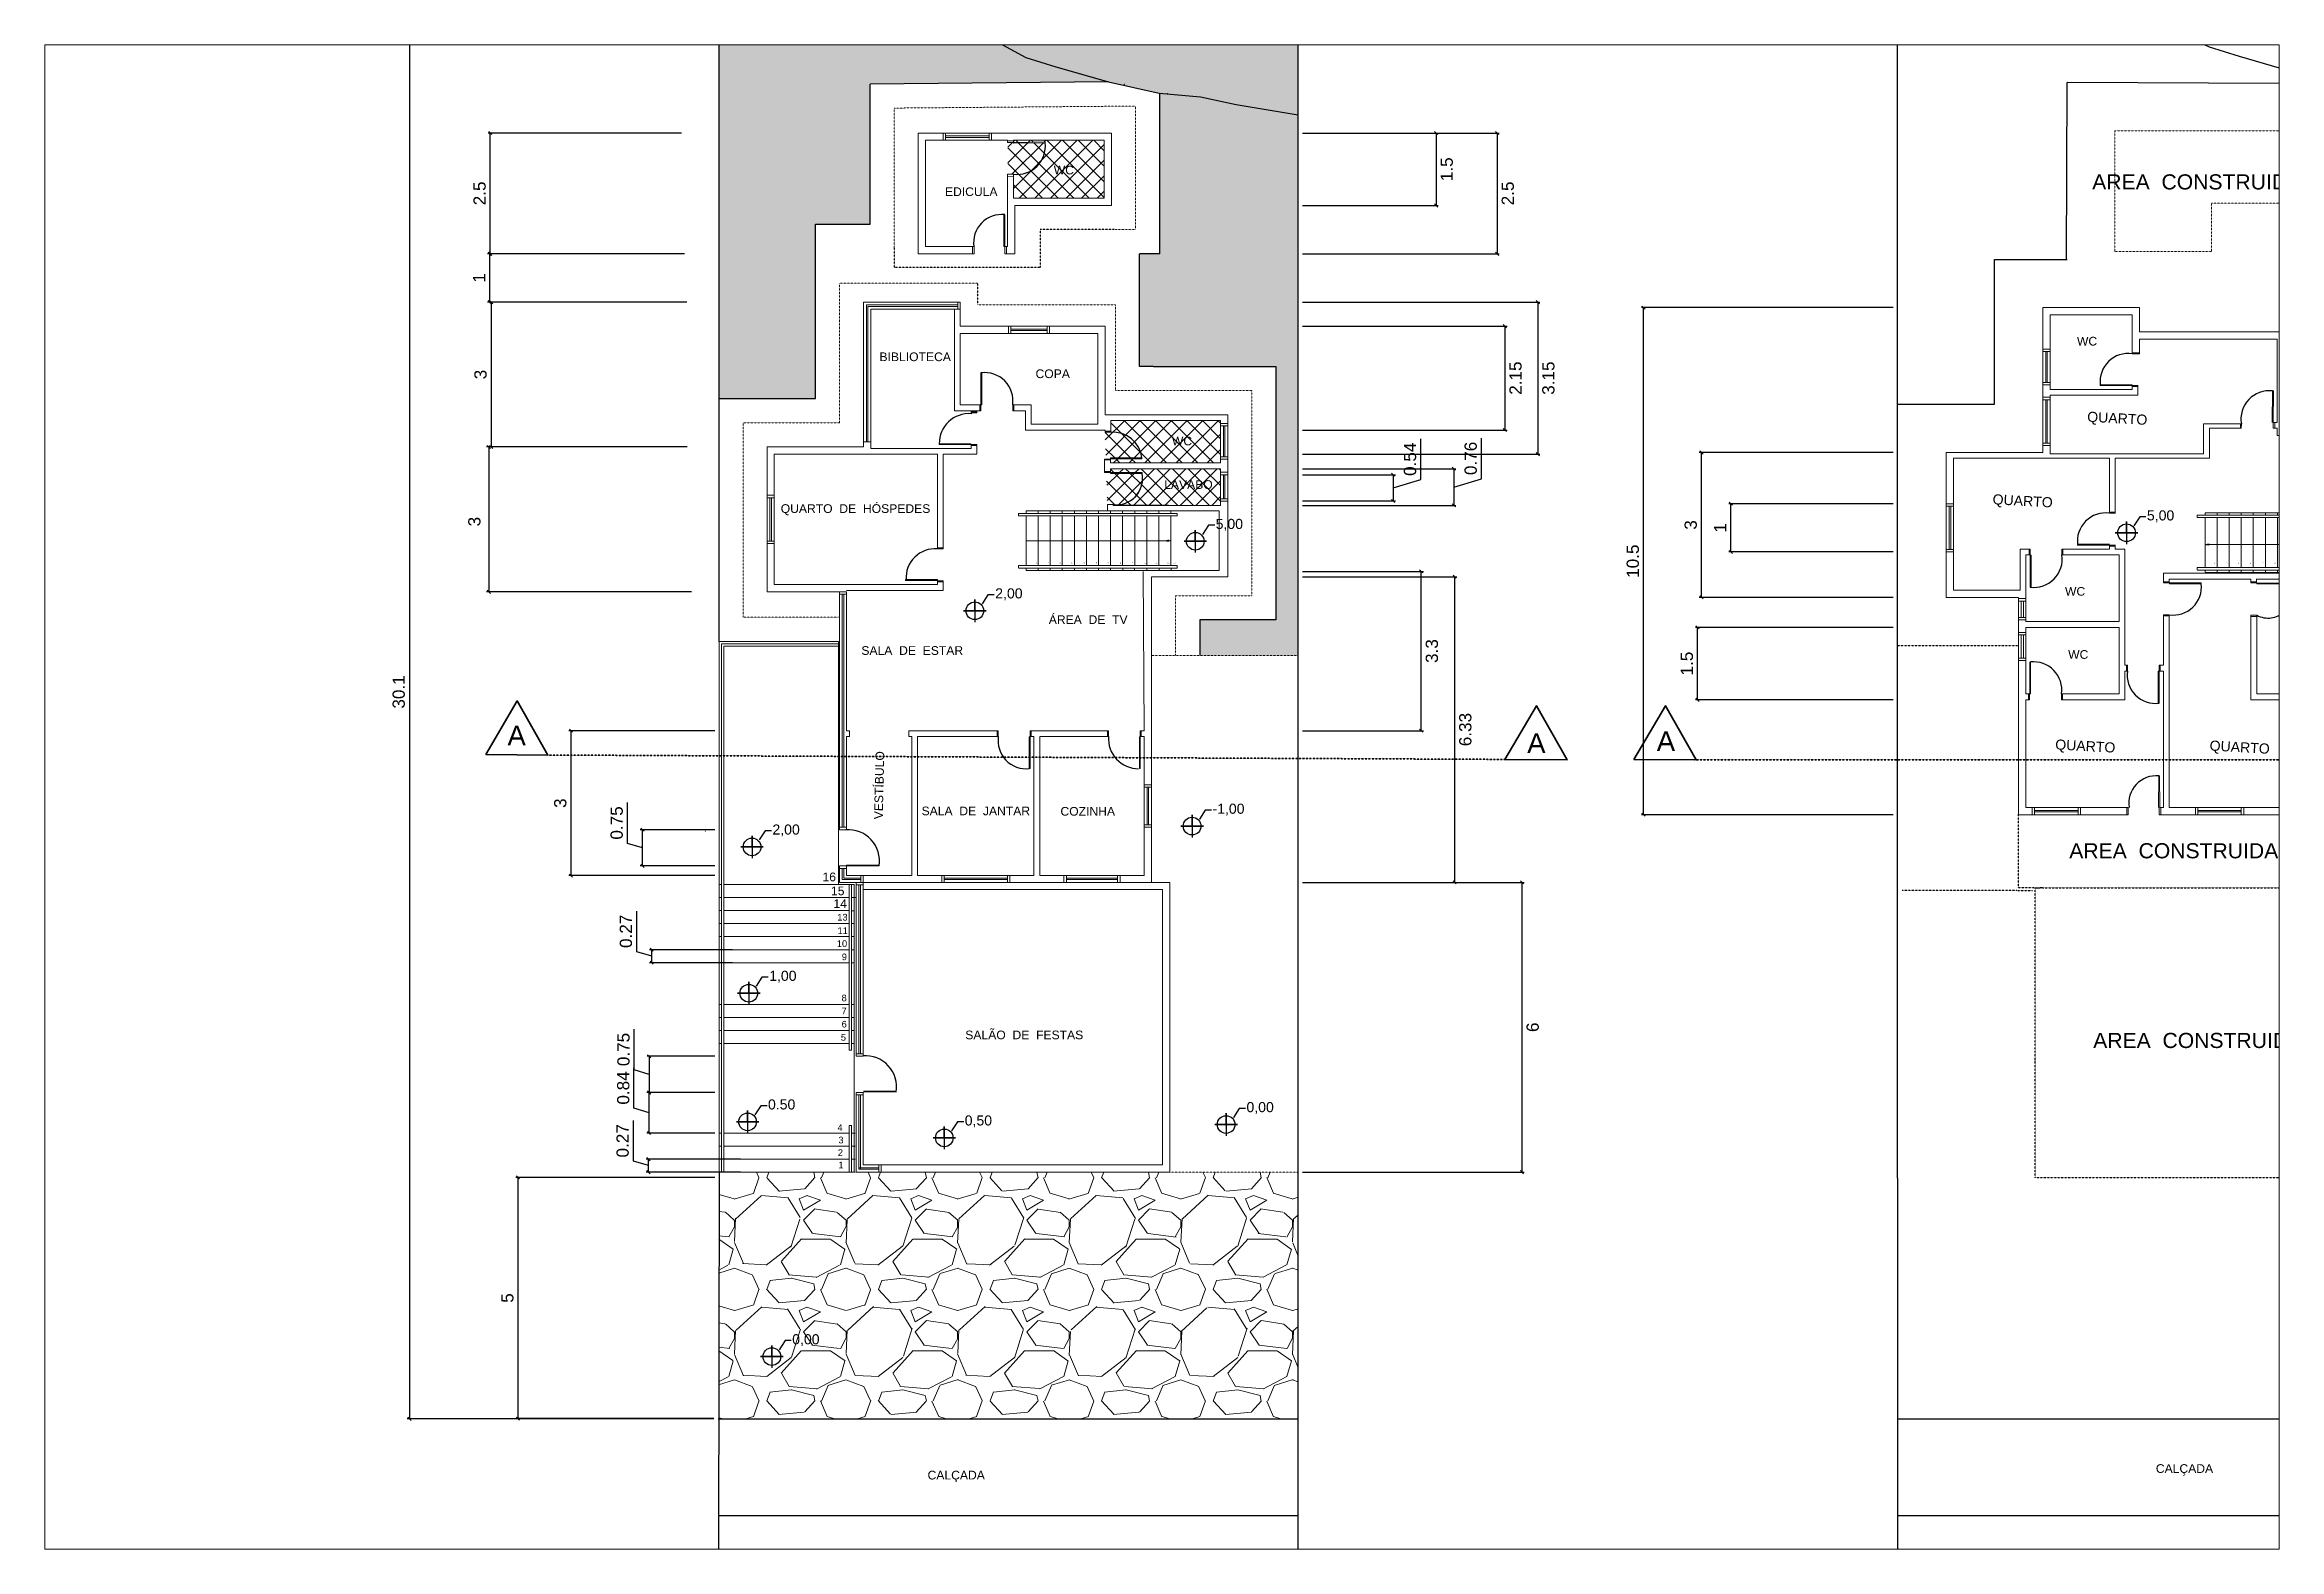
# Paper-space layout 'Layout2' of a CAD drawing. Header units: metres. Extents: x 83 to 746, y 56 to 503.
# The model-space entities are those that its viewports show. They can reach past a viewport. Long polylines and large blocks are cut down to what shows.
import ezdxf

# ---------------------------------------------------------------- set-up
doc = ezdxf.new("R2010")
doc.units = ezdxf.units.M
doc.header["$LTSCALE"] = 0.0005
for name, pattern in [('JIS_02_1.0', [2, 1, -1]), ('TRACEJADA2', [9.525, 6.35, -3.175]), ('TRAÇOPONTO', [25.4, 12.7, -6.35, 0, -6.35])]:
    doc.linetypes.add(name, pattern=pattern)
for name, color, linetype, lineweight in [('aguas', 120, 'TRACEJADA2', 5), ('corrimao', 50, 'Continuous', 18), ('CORTE', 6, 'Continuous', 35), ('janelas', 50, 'Continuous', 13), ('parede', 90, 'Continuous', 18), ('piso', 10, 'Continuous', 9), ('portas', 40, 'Continuous', 15), ('subsolo', 5, 'JIS_02_1.0', 5), ('terreno00', 7, 'JIS_02_1.0', 9), ('terreno050', 7, 'JIS_02_1.0', 13), ('terreno200', 7, 'JIS_02_1.0', 15)]:
    doc.layers.add(name, color=color, linetype=linetype, lineweight=lineweight)
doc.styles.get("Standard").update_dxf_attribs({"font": 'arial.ttf'})
doc.dimstyles.new('COCOTA EXTERNA', dxfattribs={"dimscale": 0.442, "dimtxt": 0.574, "dimasz": 0.15, "dimexe": 0.1, "dimexo": 0.2, "dimgap": 0.2075, "dimtad": 2, "dimzin": 9, "dimdsep": 46, "dimtxsty": 'Standard', "dimblk": 'OBLIQUE', "dimcen": 0.09, "dimadec": 0, "dimazin": 0, "dimtfac": 1, "dimtofl": 0, "dimtmove": 1, "dimatfit": 3, "dimfxl": 1, "dimtfillclr": 2, "dimtolj": 1, "dimtzin": 0, "dimarcsym": 0})

psp = doc.layouts.new('Layout2')

msp = doc.modelspace()

# ---------------------------------------------------------------- texts
at = {"linetype": 'ByBlock'}
for s, p in [('5,00', (1503.939, 2098.509)), ('5,00', (1484.654, 2098.332)), ('2,00', (1480.089, 2096.894)), ('-1,00', (1484.588, 2092.435)), ('2,00', (1475.475, 2092.004)), ('1,00', (1475.408, 2088.975)), ('0.50', (1475.383, 2086.312)), ('0,50', (1479.457, 2085.98)), ('0,00', (1485.292, 2086.256)), ('0,00', (1475.885, 2081.449))]:
    msp.add_text(s, height=0.2084, dxfattribs=at).set_placement(p)
at = {"color": 1, "linetype": 'JIS_02_1.0', "ltscale": 0.9}
for s, p in [('1', (1480.924, 2097.61)), ('2', (1481.175, 2097.61)), ('3', (1481.416, 2097.613)), ('4', (1481.662, 2097.617)), ('5', (1481.921, 2097.612)), ('6', (1482.174, 2097.619)), ('7', (1482.416, 2097.612)), ('8', (1482.672, 2097.61)), ('9', (1482.919, 2097.617)), ('10', (1483.178, 2097.615)), ('11', (1483.407, 2097.615)), ('12', (1483.65, 2097.614)), ('13', (1483.78, 2097.622)), ('1', (1505.334, 2097.603)), ('2', (1505.585, 2097.603)), ('3', (1505.826, 2097.606)), ('4', (1506.072, 2097.609)), ('5', (1506.332, 2097.604)), ('6', (1506.584, 2097.611)), ('7', (1506.827, 2097.604))]:
    msp.add_text(s, height=0.0282, dxfattribs=at).set_placement(p)
at = {"layer": 'CORTE', "linetype": 'ByBlock'}
for p in [(1469.989, 2093.852), (1491.106, 2093.693), (1493.789, 2093.736)]:
    msp.add_text('A', height=0.407, rotation=360, dxfattribs=at).set_placement(p)
at = {"layer": 'portas'}
for s, height, p in [('WC', 0.1798, (1481.301, 2105.674)), ('AREA  CONSTRUIDA', 0.31327, (1502.806, 2105.362)), ('EDICULA', 0.1798, (1479.048, 2105.226)), ('WC', 0.1798, (1502.49, 2102.13)), ('BIBLIOTECA', 0.1798, (1477.692, 2101.807)), ('COPA', 0.1798, (1480.924, 2101.456)), ('WC', 0.1798, (1483.748, 2100.063)), ('LAVABO', 0.1798, (1483.588, 2099.161)), ('QUARTO  DE  HÓSPEDES', 0.1798, (1475.647, 2098.664)), ('WC', 0.1798, (1502.243, 2096.95)), ('ÁREA  DE  TV', 0.1798, (1481.198, 2096.365)), ('SALA  DE  ESTAR', 0.1798, (1477.317, 2095.725)), ('WC', 0.1798, (1506.686, 2095.863)), ('WC', 0.1798, (1502.308, 2095.643)), ('SALA  DE  JANTAR', 0.1798, (1478.564, 2092.403)), ('COZINHA', 0.1798, (1481.44, 2092.395)), ('AREA  CONSTRUIDA', 0.31327, (1502.331, 2091.512)), ('16', 0.1798, (1476.512, 2091.037)), ('15', 0.1798, (1476.688, 2090.748)), ('14', 0.1798, (1476.738, 2090.484)), ('13', 0.1374, (1476.818, 2090.224)), ('11', 0.1374, (1476.824, 2089.945)), ('10', 0.1374, (1476.809, 2089.677)), ('9', 0.137, (1476.912, 2089.403)), ('8', 0.137, (1476.907, 2088.552)), ('7', 0.137, (1476.907, 2088.283)), ('6', 0.137, (1476.908, 2088.009)), ('SALÃO  DE  FESTAS', 0.1798, (1479.469, 2087.765)), ('5', 0.137, (1476.892, 2087.736)), ('AREA  CONSTRUIDA', 0.31327, (1502.827, 2087.584)), ('4', 0.137, (1476.822, 2085.867)), ('3', 0.137, (1476.841, 2085.609)), ('2', 0.137, (1476.829, 2085.35)), ('1', 0.137, (1476.841, 2085.094)), ('CALÇADA', 0.1798, (1478.688, 2078.65)), ('CALÇADA', 0.1798, (1504.124, 2078.786))]:
    msp.add_text(s, height=height, dxfattribs=at).set_placement(p)
for s, height, rotation, p in [('QUARTO', 0.2085, 356.8243, (1502.698, 2100.555)), ('QUARTO', 0.2085, 356.8243, (1500.739, 2098.845)), ('VESTÍBULO', 0.1798, 88.7253, (1477.76, 2092.319)), ('QUARTO', 0.2085, 356.8243, (1502.036, 2093.768)), ('QUARTO', 0.2085, 356.8243, (1505.233, 2093.745))]:
    msp.add_text(s, height=height, rotation=rotation, dxfattribs=at).set_placement(p)

# ---------------------------------------------------------------- blocks, each defined once
blk = doc.blocks.new('_Oblique')
at = {"color": 0, "linetype": 'ByBlock', "lineweight": -2}
blk.add_line((-0.5, -0.5), (0.5, 0.5), dxfattribs=at)
blk = doc.blocks.new('*D11')
at = {"layer": 'Defpoints', "color": 0, "linetype": 'ByBlock', "ltscale": 0.05, "transparency": 16777216}
for p in [(1473.764, 2110.008), (1467.959, 2079.906), (1474.351, 2079.906)]:
    blk.add_point(p, dxfattribs=at)
at = {"layer": 'piso', "color": 0, "linetype": 'ByBlock', "lineweight": -2, "ltscale": 0.05, "transparency": 16777216}
for p, q in [((1473.676, 2110.008), (1467.914, 2110.008)), ((1467.959, 2110.008), (1467.959, 2079.906)), ((1474.262, 2079.906), (1467.914, 2079.906))]:
    blk.add_line(p, q, dxfattribs=at)
at = {"layer": 'piso', "color": 0, "linetype": 'ByBlock', "lineweight": -2, "ltscale": 0.05, "transparency": 16777216, "xscale": 0.0663000000000003, "yscale": 0.0663000000000003, "zscale": 0.0663000000000003}
for p, rotation in [((1467.959, 2110.008), 90), ((1467.959, 2079.906), 270)]:
    blk.add_blockref('_Oblique', p, dxfattribs=dict(at, rotation=rotation))
at = {"layer": 'piso', "color": 0, "linetype": 'ByBlock', "ltscale": 0.05, "transparency": 16777216, "insert": (1467.737, 2094.957), "char_height": 0.2537, "attachment_point": 5, "rotation": 90}
blk.add_mtext('\\A1;30.1', dxfattribs=at)
blk = doc.blocks.new('*D12')
at = {"layer": 'Defpoints', "color": 0, "linetype": 'ByBlock', "ltscale": 0.05, "transparency": 16777216}
for p in [(1474.37, 2087.413), (1472.924, 2086.663), (1474.37, 2086.663)]:
    blk.add_point(p, dxfattribs=at)
at = {"layer": 'piso', "color": 0, "linetype": 'ByBlock', "lineweight": -2, "ltscale": 0.05, "transparency": 16777216}
for p, q in [((1472.613, 2087.131), (1472.613, 2087.975)), ((1472.924, 2087.038), (1472.613, 2087.131)), ((1474.282, 2087.413), (1472.88, 2087.413)), ((1472.924, 2087.413), (1472.924, 2086.663)), ((1474.282, 2086.663), (1472.88, 2086.663))]:
    blk.add_line(p, q, dxfattribs=at)
at = {"layer": 'piso', "color": 0, "linetype": 'ByBlock', "lineweight": -2, "ltscale": 0.05, "transparency": 16777216, "xscale": 0.0663000000000003, "yscale": 0.0663000000000003, "zscale": 0.0663000000000003}
for p, rotation in [((1472.924, 2087.413), 90), ((1472.924, 2086.663), 270)]:
    blk.add_blockref('_Oblique', p, dxfattribs=dict(at, rotation=rotation))
at = {"layer": 'piso', "color": 0, "linetype": 'ByBlock', "ltscale": 0.05, "transparency": 16777216, "insert": (1472.392, 2087.553), "char_height": 0.2537, "attachment_point": 5, "rotation": 90}
blk.add_mtext('\\A1;0.75', dxfattribs=at)
blk = doc.blocks.new('*D13')
at = {"layer": 'Defpoints', "color": 0, "linetype": 'ByBlock', "ltscale": 0.05, "transparency": 16777216}
for p in [(1472.907, 2085.283), (1474.902, 2085.283), (1474.902, 2085.013)]:
    blk.add_point(p, dxfattribs=at)
at = {"layer": 'piso', "color": 0, "linetype": 'ByBlock', "lineweight": -2, "ltscale": 0.05, "transparency": 16777216}
for p, q in [((1472.595, 2085.241), (1472.595, 2086.084)), ((1472.907, 2085.148), (1472.595, 2085.241)), ((1474.814, 2085.283), (1472.862, 2085.283)), ((1472.907, 2085.013), (1472.907, 2085.283)), ((1474.814, 2085.013), (1472.862, 2085.013))]:
    blk.add_line(p, q, dxfattribs=at)
at = {"layer": 'piso', "color": 0, "linetype": 'ByBlock', "lineweight": -2, "ltscale": 0.05, "transparency": 16777216, "xscale": 0.0663000000000003, "yscale": 0.0663000000000003, "zscale": 0.0663000000000003}
for p, rotation in [((1472.907, 2085.283), 90), ((1472.907, 2085.013), 270)]:
    blk.add_blockref('_Oblique', p, dxfattribs=dict(at, rotation=rotation))
at = {"layer": 'piso', "color": 0, "linetype": 'ByBlock', "ltscale": 0.05, "transparency": 16777216, "insert": (1472.374, 2085.662), "char_height": 0.2537, "attachment_point": 5, "rotation": 90}
blk.add_mtext('\\A1;0.27', dxfattribs=at)
blk = doc.blocks.new('*D14')
at = {"layer": 'Defpoints', "color": 0, "linetype": 'ByBlock', "ltscale": 0.05, "transparency": 16777216}
for p in [(1472.92, 2086.663), (1474.37, 2086.663), (1474.37, 2085.823)]:
    blk.add_point(p, dxfattribs=at)
at = {"layer": 'piso', "color": 0, "linetype": 'ByBlock', "lineweight": -2, "ltscale": 0.05, "transparency": 16777216}
for p, q in [((1472.608, 2086.336), (1472.608, 2087.177)), ((1474.282, 2086.663), (1472.875, 2086.663)), ((1472.92, 2085.823), (1472.92, 2086.663)), ((1472.92, 2086.243), (1472.608, 2086.336)), ((1474.282, 2085.823), (1472.875, 2085.823))]:
    blk.add_line(p, q, dxfattribs=at)
at = {"layer": 'piso', "color": 0, "linetype": 'ByBlock', "lineweight": -2, "ltscale": 0.05, "transparency": 16777216, "xscale": 0.0663000000000003, "yscale": 0.0663000000000003, "zscale": 0.0663000000000003}
for p, rotation in [((1472.92, 2086.663), 90), ((1472.92, 2085.823), 270)]:
    blk.add_blockref('_Oblique', p, dxfattribs=dict(at, rotation=rotation))
at = {"layer": 'piso', "color": 0, "linetype": 'ByBlock', "ltscale": 0.05, "transparency": 16777216, "insert": (1472.387, 2086.757), "char_height": 0.2537, "attachment_point": 5, "rotation": 90}
blk.add_mtext('\\A1;0.84', dxfattribs=at)
blk = doc.blocks.new('*D15')
at = {"layer": 'Defpoints', "color": 0, "linetype": 'ByBlock', "ltscale": 0.05, "transparency": 16777216}
for p in [(1472.975, 2089.62), (1474.736, 2089.62), (1474.736, 2089.35)]:
    blk.add_point(p, dxfattribs=at)
at = {"layer": 'piso', "color": 0, "linetype": 'ByBlock', "lineweight": -2, "ltscale": 0.05, "transparency": 16777216}
for p, q in [((1472.664, 2089.579), (1472.664, 2090.421)), ((1472.975, 2089.485), (1472.664, 2089.579)), ((1474.647, 2089.62), (1472.931, 2089.62)), ((1472.975, 2089.35), (1472.975, 2089.62)), ((1474.647, 2089.35), (1472.931, 2089.35))]:
    blk.add_line(p, q, dxfattribs=at)
at = {"layer": 'piso', "color": 0, "linetype": 'ByBlock', "lineweight": -2, "ltscale": 0.05, "transparency": 16777216, "xscale": 0.0663000000000003, "yscale": 0.0663000000000003, "zscale": 0.0663000000000003}
for p, rotation in [((1472.975, 2089.62), 90), ((1472.975, 2089.35), 270)]:
    blk.add_blockref('_Oblique', p, dxfattribs=dict(at, rotation=rotation))
at = {"layer": 'piso', "color": 0, "linetype": 'ByBlock', "ltscale": 0.05, "transparency": 16777216, "insert": (1472.442, 2090), "char_height": 0.2537, "attachment_point": 5, "rotation": 90}
blk.add_mtext('\\A1;0.27', dxfattribs=at)
blk = doc.blocks.new('*D16')
at = {"layer": 'Defpoints', "color": 0, "linetype": 'ByBlock', "ltscale": 0.05, "transparency": 16777216}
for p in [(1472.784, 2092.104), (1474.37, 2092.104), (1474.37, 2091.354)]:
    blk.add_point(p, dxfattribs=at)
at = {"layer": 'piso', "color": 0, "linetype": 'ByBlock', "lineweight": -2, "ltscale": 0.05, "transparency": 16777216}
for p, q in [((1472.472, 2091.822), (1472.472, 2092.667)), ((1472.784, 2091.729), (1472.472, 2091.822)), ((1474.282, 2092.104), (1472.739, 2092.104)), ((1472.784, 2091.354), (1472.784, 2092.104)), ((1474.282, 2091.354), (1472.739, 2091.354))]:
    blk.add_line(p, q, dxfattribs=at)
at = {"layer": 'piso', "color": 0, "linetype": 'ByBlock', "lineweight": -2, "ltscale": 0.05, "transparency": 16777216, "xscale": 0.0663000000000003, "yscale": 0.0663000000000003, "zscale": 0.0663000000000003}
for p, rotation in [((1472.784, 2092.104), 90), ((1472.784, 2091.354), 270)]:
    blk.add_blockref('_Oblique', p, dxfattribs=dict(at, rotation=rotation))
at = {"layer": 'piso', "color": 0, "linetype": 'ByBlock', "ltscale": 0.05, "transparency": 16777216, "insert": (1472.251, 2092.244), "char_height": 0.2537, "attachment_point": 5, "rotation": 90}
blk.add_mtext('\\A1;0.75', dxfattribs=at)
blk = doc.blocks.new('*D17')
at = {"layer": 'Defpoints', "color": 0, "linetype": 'ByBlock', "ltscale": 0.05, "transparency": 16777216}
for p in [(1471.304, 2094.154), (1474.37, 2094.154), (1474.37, 2091.154)]:
    blk.add_point(p, dxfattribs=at)
at = {"layer": 'piso', "color": 0, "linetype": 'ByBlock', "lineweight": -2, "ltscale": 0.05, "transparency": 16777216}
for p, q in [((1474.282, 2094.154), (1471.26, 2094.154)), ((1471.304, 2091.154), (1471.304, 2094.154)), ((1474.282, 2091.154), (1471.26, 2091.154))]:
    blk.add_line(p, q, dxfattribs=at)
at = {"layer": 'piso', "color": 0, "linetype": 'ByBlock', "lineweight": -2, "ltscale": 0.05, "transparency": 16777216, "xscale": 0.0663000000000003, "yscale": 0.0663000000000003, "zscale": 0.0663000000000003}
for p, rotation in [((1471.304, 2094.154), 90), ((1471.304, 2091.154), 270)]:
    blk.add_blockref('_Oblique', p, dxfattribs=dict(at, rotation=rotation))
at = {"layer": 'piso', "color": 0, "linetype": 'ByBlock', "ltscale": 0.05, "transparency": 16777216, "insert": (1471.083, 2092.654), "char_height": 0.2537, "attachment_point": 5, "rotation": 90}
blk.add_mtext('\\A1;3', dxfattribs=at)
blk = doc.blocks.new('*D18')
at = {"layer": 'Defpoints', "color": 0, "linetype": 'ByBlock', "ltscale": 0.05, "transparency": 16777216}
for p in [(1486.364, 2091.014), (1490.999, 2091.014), (1486.364, 2085.012)]:
    blk.add_point(p, dxfattribs=at)
at = {"layer": 'piso', "color": 0, "linetype": 'ByBlock', "lineweight": -2, "ltscale": 0.05, "transparency": 16777216}
for p, q in [((1486.452, 2091.014), (1491.043, 2091.014)), ((1490.999, 2085.012), (1490.999, 2091.014)), ((1486.452, 2085.012), (1491.043, 2085.012))]:
    blk.add_line(p, q, dxfattribs=at)
at = {"layer": 'piso', "color": 0, "linetype": 'ByBlock', "lineweight": -2, "ltscale": 0.05, "transparency": 16777216, "xscale": 0.0663000000000003, "yscale": 0.0663000000000003, "zscale": 0.0663000000000003}
for p, rotation in [((1490.999, 2091.014), 90), ((1490.999, 2085.012), 270)]:
    blk.add_blockref('_Oblique', p, dxfattribs=dict(at, rotation=rotation))
at = {"layer": 'piso', "color": 0, "linetype": 'ByBlock', "ltscale": 0.05, "transparency": 16777216, "insert": (1491.22, 2088.013), "char_height": 0.2537, "attachment_point": 5, "rotation": 90}
blk.add_mtext('\\A1;6', dxfattribs=at)
blk = doc.blocks.new('*D19')
at = {"layer": 'Defpoints', "color": 0, "linetype": 'ByBlock', "ltscale": 0.05, "transparency": 16777216}
for p in [(1486.364, 2097.343), (1489.604, 2097.343), (1486.364, 2091.014)]:
    blk.add_point(p, dxfattribs=at)
at = {"layer": 'piso', "color": 0, "linetype": 'ByBlock', "lineweight": -2, "ltscale": 0.05, "transparency": 16777216}
for p, q in [((1486.452, 2097.343), (1489.648, 2097.343)), ((1489.604, 2091.014), (1489.604, 2097.343)), ((1486.452, 2091.014), (1489.648, 2091.014))]:
    blk.add_line(p, q, dxfattribs=at)
at = {"layer": 'piso', "color": 0, "linetype": 'ByBlock', "lineweight": -2, "ltscale": 0.05, "transparency": 16777216, "xscale": 0.0663000000000003, "yscale": 0.0663000000000003, "zscale": 0.0663000000000003}
for p, rotation in [((1489.604, 2097.343), 90), ((1489.604, 2091.014), 270)]:
    blk.add_blockref('_Oblique', p, dxfattribs=dict(at, rotation=rotation))
at = {"layer": 'piso', "color": 0, "linetype": 'ByBlock', "ltscale": 0.05, "transparency": 16777216, "insert": (1489.825, 2094.178), "char_height": 0.2537, "attachment_point": 5, "rotation": 90}
blk.add_mtext('\\A1;6.33', dxfattribs=at)
blk = doc.blocks.new('*D20')
at = {"layer": 'Defpoints', "color": 0, "linetype": 'ByBlock', "ltscale": 0.05, "transparency": 16777216}
for p in [(1469.62, 2104.03), (1473.745, 2104.03), (1473.793, 2103.03)]:
    blk.add_point(p, dxfattribs=at)
at = {"layer": 'piso', "color": 0, "linetype": 'ByBlock', "lineweight": -2, "ltscale": 0.05, "transparency": 16777216}
for p, q in [((1473.657, 2104.03), (1469.576, 2104.03)), ((1469.62, 2103.03), (1469.62, 2104.03)), ((1473.705, 2103.03), (1469.576, 2103.03))]:
    blk.add_line(p, q, dxfattribs=at)
at = {"layer": 'piso', "color": 0, "linetype": 'ByBlock', "lineweight": -2, "ltscale": 0.05, "transparency": 16777216, "xscale": 0.0663000000000003, "yscale": 0.0663000000000003, "zscale": 0.0663000000000003}
for p, rotation in [((1469.62, 2104.03), 90), ((1469.62, 2103.03), 270)]:
    blk.add_blockref('_Oblique', p, dxfattribs=dict(at, rotation=rotation))
at = {"layer": 'piso', "color": 0, "linetype": 'ByBlock', "ltscale": 0.05, "transparency": 16777216, "insert": (1469.401, 2103.53), "char_height": 0.2537, "attachment_point": 5, "rotation": 90}
blk.add_mtext('\\A1;1', dxfattribs=at)
blk = doc.blocks.new('*D21')
at = {"layer": 'Defpoints', "color": 0, "linetype": 'ByBlock', "ltscale": 0.05, "transparency": 16777216}
for p in [(1473.801, 2100.03), (1469.601, 2097.03), (1473.89, 2097.03)]:
    blk.add_point(p, dxfattribs=at)
at = {"layer": 'piso', "color": 0, "linetype": 'ByBlock', "lineweight": -2, "ltscale": 0.05, "transparency": 16777216}
for p, q in [((1473.713, 2100.03), (1469.556, 2100.03)), ((1469.601, 2100.03), (1469.601, 2097.03)), ((1473.801, 2097.03), (1469.556, 2097.03))]:
    blk.add_line(p, q, dxfattribs=at)
at = {"layer": 'piso', "color": 0, "linetype": 'ByBlock', "lineweight": -2, "ltscale": 0.05, "transparency": 16777216, "xscale": 0.0663000000000003, "yscale": 0.0663000000000003, "zscale": 0.0663000000000003}
for p, rotation in [((1469.601, 2100.03), 90), ((1469.601, 2097.03), 270)]:
    blk.add_blockref('_Oblique', p, dxfattribs=dict(at, rotation=rotation))
at = {"layer": 'piso', "color": 0, "linetype": 'ByBlock', "ltscale": 0.05, "transparency": 16777216, "insert": (1469.304, 2098.484), "char_height": 0.2537, "attachment_point": 5, "rotation": 90}
blk.add_mtext('\\A1;3', dxfattribs=at)
blk = doc.blocks.new('*D22')
at = {"layer": 'Defpoints', "color": 0, "linetype": 'ByBlock', "ltscale": 0.05, "transparency": 16777216}
for p in [(1469.633, 2106.53), (1473.683, 2106.53), (1473.705, 2104.03)]:
    blk.add_point(p, dxfattribs=at)
at = {"layer": 'piso', "color": 0, "linetype": 'ByBlock', "lineweight": -2, "ltscale": 0.05, "transparency": 16777216}
for p, q in [((1473.595, 2106.53), (1469.589, 2106.53)), ((1469.633, 2104.03), (1469.633, 2106.53)), ((1473.616, 2104.03), (1469.589, 2104.03))]:
    blk.add_line(p, q, dxfattribs=at)
at = {"layer": 'piso', "color": 0, "linetype": 'ByBlock', "lineweight": -2, "ltscale": 0.05, "transparency": 16777216, "xscale": 0.0663000000000003, "yscale": 0.0663000000000003, "zscale": 0.0663000000000003}
for p, rotation in [((1469.633, 2106.53), 90), ((1469.633, 2104.03), 270)]:
    blk.add_blockref('_Oblique', p, dxfattribs=dict(at, rotation=rotation))
at = {"layer": 'piso', "color": 0, "linetype": 'ByBlock', "ltscale": 0.05, "transparency": 16777216, "insert": (1469.412, 2105.28), "char_height": 0.2537, "attachment_point": 5, "rotation": 90}
blk.add_mtext('\\A1;2.5', dxfattribs=at)
blk = doc.blocks.new('*D23')
at = {"layer": 'Defpoints', "color": 0, "linetype": 'ByBlock', "ltscale": 0.05, "transparency": 16777216}
for p in [(1473.793, 2103.03), (1469.652, 2100.03), (1473.801, 2100.03)]:
    blk.add_point(p, dxfattribs=at)
at = {"layer": 'piso', "color": 0, "linetype": 'ByBlock', "lineweight": -2, "ltscale": 0.05, "transparency": 16777216}
for p, q in [((1473.705, 2103.03), (1469.608, 2103.03)), ((1469.652, 2103.03), (1469.652, 2100.03)), ((1473.713, 2100.03), (1469.608, 2100.03))]:
    blk.add_line(p, q, dxfattribs=at)
at = {"layer": 'piso', "color": 0, "linetype": 'ByBlock', "lineweight": -2, "ltscale": 0.05, "transparency": 16777216, "xscale": 0.0663000000000003, "yscale": 0.0663000000000003, "zscale": 0.0663000000000003}
for p, rotation in [((1469.652, 2103.03), 90), ((1469.652, 2100.03), 270)]:
    blk.add_blockref('_Oblique', p, dxfattribs=dict(at, rotation=rotation))
at = {"layer": 'piso', "color": 0, "linetype": 'ByBlock', "ltscale": 0.05, "transparency": 16777216, "insert": (1469.431, 2101.53), "char_height": 0.2537, "attachment_point": 5, "rotation": 90}
blk.add_mtext('\\A1;3', dxfattribs=at)
blk = doc.blocks.new('*D24')
at = {"layer": 'Defpoints', "color": 0, "linetype": 'ByBlock', "ltscale": 0.05, "transparency": 16777216}
for p in [(1470.207, 2084.906), (1474.37, 2084.906), (1474.351, 2079.909)]:
    blk.add_point(p, dxfattribs=at)
at = {"layer": 'piso', "color": 0, "linetype": 'ByBlock', "lineweight": -2, "ltscale": 0.05, "transparency": 16777216}
for p, q in [((1474.281, 2084.906), (1470.163, 2084.906)), ((1470.207, 2079.909), (1470.207, 2084.906)), ((1474.262, 2079.909), (1470.163, 2079.909))]:
    blk.add_line(p, q, dxfattribs=at)
at = {"layer": 'piso', "color": 0, "linetype": 'ByBlock', "lineweight": -2, "ltscale": 0.05, "transparency": 16777216, "xscale": 0.0663000000000003, "yscale": 0.0663000000000003, "zscale": 0.0663000000000003}
for p, rotation in [((1470.207, 2084.906), 90), ((1470.207, 2079.909), 270)]:
    blk.add_blockref('_Oblique', p, dxfattribs=dict(at, rotation=rotation))
at = {"layer": 'piso', "color": 0, "linetype": 'ByBlock', "ltscale": 0.05, "transparency": 16777216, "insert": (1469.987, 2082.407), "char_height": 0.2537, "attachment_point": 5, "rotation": 90}
blk.add_mtext('\\A1;5', dxfattribs=at)
blk = doc.blocks.new('*D25')
at = {"layer": 'Defpoints', "color": 0, "linetype": 'ByBlock', "ltscale": 0.05, "transparency": 16777216}
for p in [(1486.364, 2099.58), (1486.364, 2098.82), (1489.587, 2098.82)]:
    blk.add_point(p, dxfattribs=at)
at = {"layer": 'piso', "color": 0, "linetype": 'ByBlock', "lineweight": -2, "ltscale": 0.05, "transparency": 16777216}
for p, q in [((1490.157, 2099.372), (1490.157, 2100.214)), ((1486.452, 2099.58), (1489.631, 2099.58)), ((1489.587, 2099.58), (1489.587, 2098.82)), ((1489.587, 2099.2), (1490.157, 2099.372)), ((1486.452, 2098.82), (1489.631, 2098.82))]:
    blk.add_line(p, q, dxfattribs=at)
at = {"layer": 'piso', "color": 0, "linetype": 'ByBlock', "lineweight": -2, "ltscale": 0.05, "transparency": 16777216, "xscale": 0.0663000000000003, "yscale": 0.0663000000000003, "zscale": 0.0663000000000003}
for p, rotation in [((1489.587, 2099.58), 90), ((1489.587, 2098.82), 270)]:
    blk.add_blockref('_Oblique', p, dxfattribs=dict(at, rotation=rotation))
at = {"layer": 'piso', "color": 0, "linetype": 'ByBlock', "ltscale": 0.05, "transparency": 16777216, "insert": (1489.936, 2099.793), "char_height": 0.2537, "attachment_point": 5, "rotation": 90}
blk.add_mtext('\\A1;0.76', dxfattribs=at)
blk = doc.blocks.new('*D26')
at = {"layer": 'Defpoints', "color": 0, "linetype": 'ByBlock', "ltscale": 0.05, "transparency": 16777216}
for p in [(1486.364, 2099.455), (1486.364, 2098.911), (1488.331, 2098.911)]:
    blk.add_point(p, dxfattribs=at)
at = {"layer": 'piso', "color": 0, "linetype": 'ByBlock', "lineweight": -2, "ltscale": 0.05, "transparency": 16777216}
for p, q in [((1488.901, 2099.354), (1488.901, 2100.195)), ((1486.452, 2099.455), (1488.375, 2099.455)), ((1488.331, 2099.455), (1488.331, 2098.911)), ((1488.331, 2099.183), (1488.901, 2099.354)), ((1486.452, 2098.911), (1488.375, 2098.911))]:
    blk.add_line(p, q, dxfattribs=at)
at = {"layer": 'piso', "color": 0, "linetype": 'ByBlock', "lineweight": -2, "ltscale": 0.05, "transparency": 16777216, "xscale": 0.0663000000000003, "yscale": 0.0663000000000003, "zscale": 0.0663000000000003}
for p, rotation in [((1488.331, 2099.455), 90), ((1488.331, 2098.911), 270)]:
    blk.add_blockref('_Oblique', p, dxfattribs=dict(at, rotation=rotation))
at = {"layer": 'piso', "color": 0, "linetype": 'ByBlock', "ltscale": 0.05, "transparency": 16777216, "insert": (1488.68, 2099.775), "char_height": 0.2537, "attachment_point": 5, "rotation": 90}
blk.add_mtext('\\A1;0.54', dxfattribs=at)
blk = doc.blocks.new('*D27')
at = {"layer": 'Defpoints', "color": 0, "linetype": 'ByBlock', "ltscale": 0.05, "transparency": 16777216}
for p in [(1486.364, 2106.53), (1486.364, 2105.03), (1489.219, 2105.03)]:
    blk.add_point(p, dxfattribs=at)
at = {"layer": 'piso', "color": 0, "linetype": 'ByBlock', "lineweight": -2, "ltscale": 0.05, "transparency": 16777216}
for p, q in [((1486.452, 2106.53), (1489.263, 2106.53)), ((1489.219, 2106.53), (1489.219, 2105.03)), ((1486.452, 2105.03), (1489.263, 2105.03))]:
    blk.add_line(p, q, dxfattribs=at)
at = {"layer": 'piso', "color": 0, "linetype": 'ByBlock', "lineweight": -2, "ltscale": 0.05, "transparency": 16777216, "xscale": 0.0663000000000003, "yscale": 0.0663000000000003, "zscale": 0.0663000000000003}
for p, rotation in [((1489.219, 2106.53), 90), ((1489.219, 2105.03), 270)]:
    blk.add_blockref('_Oblique', p, dxfattribs=dict(at, rotation=rotation))
at = {"layer": 'piso', "color": 0, "linetype": 'ByBlock', "ltscale": 0.05, "transparency": 16777216, "insert": (1489.44, 2105.78), "char_height": 0.2537, "attachment_point": 5, "rotation": 90}
blk.add_mtext('\\A1;1.5', dxfattribs=at)
blk = doc.blocks.new('*D28')
at = {"layer": 'Defpoints', "color": 0, "linetype": 'ByBlock', "ltscale": 0.05, "transparency": 16777216}
for p in [(1486.364, 2106.53), (1486.364, 2104.03), (1490.483, 2104.03)]:
    blk.add_point(p, dxfattribs=at)
at = {"layer": 'piso', "color": 0, "linetype": 'ByBlock', "lineweight": -2, "ltscale": 0.05, "transparency": 16777216}
for p, q in [((1486.452, 2106.53), (1490.527, 2106.53)), ((1490.483, 2106.53), (1490.483, 2104.03)), ((1486.452, 2104.03), (1490.527, 2104.03))]:
    blk.add_line(p, q, dxfattribs=at)
at = {"layer": 'piso', "color": 0, "linetype": 'ByBlock', "lineweight": -2, "ltscale": 0.05, "transparency": 16777216, "xscale": 0.0663000000000003, "yscale": 0.0663000000000003, "zscale": 0.0663000000000003}
for p, rotation in [((1490.483, 2106.53), 90), ((1490.483, 2104.03), 270)]:
    blk.add_blockref('_Oblique', p, dxfattribs=dict(at, rotation=rotation))
at = {"layer": 'piso', "color": 0, "linetype": 'ByBlock', "ltscale": 0.05, "transparency": 16777216, "insert": (1490.704, 2105.28), "char_height": 0.2537, "attachment_point": 5, "rotation": 90}
blk.add_mtext('\\A1;2.5', dxfattribs=at)
blk = doc.blocks.new('*D29')
at = {"layer": 'Defpoints', "color": 0, "linetype": 'ByBlock', "ltscale": 0.05, "transparency": 16777216}
for p in [(1486.364, 2102.53), (1486.364, 2100.38), (1490.643, 2100.38)]:
    blk.add_point(p, dxfattribs=at)
at = {"layer": 'piso', "color": 0, "linetype": 'ByBlock', "lineweight": -2, "ltscale": 0.05, "transparency": 16777216}
for p, q in [((1486.452, 2102.53), (1490.688, 2102.53)), ((1490.643, 2102.53), (1490.643, 2100.38)), ((1486.452, 2100.38), (1490.688, 2100.38))]:
    blk.add_line(p, q, dxfattribs=at)
at = {"layer": 'piso', "color": 0, "linetype": 'ByBlock', "lineweight": -2, "ltscale": 0.05, "transparency": 16777216, "xscale": 0.0663000000000003, "yscale": 0.0663000000000003, "zscale": 0.0663000000000003}
for p, rotation in [((1490.643, 2102.53), 90), ((1490.643, 2100.38), 270)]:
    blk.add_blockref('_Oblique', p, dxfattribs=dict(at, rotation=rotation))
at = {"layer": 'piso', "color": 0, "linetype": 'ByBlock', "ltscale": 0.05, "transparency": 16777216, "insert": (1490.865, 2101.455), "char_height": 0.2537, "attachment_point": 5, "rotation": 90}
blk.add_mtext('\\A1;2.15', dxfattribs=at)
blk = doc.blocks.new('*D30')
at = {"layer": 'Defpoints', "color": 0, "linetype": 'ByBlock', "ltscale": 0.05, "transparency": 16777216}
for p in [(1486.364, 2103.03), (1486.364, 2099.88), (1491.324, 2099.88)]:
    blk.add_point(p, dxfattribs=at)
at = {"layer": 'piso', "color": 0, "linetype": 'ByBlock', "lineweight": -2, "ltscale": 0.05, "transparency": 16777216}
for p, q in [((1486.452, 2103.03), (1491.368, 2103.03)), ((1491.324, 2103.03), (1491.324, 2099.88)), ((1486.452, 2099.88), (1491.368, 2099.88))]:
    blk.add_line(p, q, dxfattribs=at)
at = {"layer": 'piso', "color": 0, "linetype": 'ByBlock', "lineweight": -2, "ltscale": 0.05, "transparency": 16777216, "xscale": 0.0663000000000003, "yscale": 0.0663000000000003, "zscale": 0.0663000000000003}
for p, rotation in [((1491.324, 2103.03), 90), ((1491.324, 2099.88), 270)]:
    blk.add_blockref('_Oblique', p, dxfattribs=dict(at, rotation=rotation))
at = {"layer": 'piso', "color": 0, "linetype": 'ByBlock', "ltscale": 0.05, "transparency": 16777216, "insert": (1491.545, 2101.455), "char_height": 0.2537, "attachment_point": 5, "rotation": 90}
blk.add_mtext('\\A1;3.15', dxfattribs=at)
blk = doc.blocks.new('*D31')
at = {"layer": 'Defpoints', "color": 0, "linetype": 'ByBlock', "ltscale": 0.05, "transparency": 16777216}
for p in [(1486.364, 2097.454), (1488.911, 2097.454), (1486.364, 2094.154)]:
    blk.add_point(p, dxfattribs=at)
at = {"layer": 'piso', "color": 0, "linetype": 'ByBlock', "lineweight": -2, "ltscale": 0.05, "transparency": 16777216}
for p, q in [((1486.452, 2097.454), (1488.955, 2097.454)), ((1488.911, 2094.154), (1488.911, 2097.454)), ((1486.452, 2094.154), (1488.955, 2094.154))]:
    blk.add_line(p, q, dxfattribs=at)
at = {"layer": 'piso', "color": 0, "linetype": 'ByBlock', "lineweight": -2, "ltscale": 0.05, "transparency": 16777216, "xscale": 0.0663000000000003, "yscale": 0.0663000000000003, "zscale": 0.0663000000000003}
for p, rotation in [((1488.911, 2097.454), 90), ((1488.911, 2094.154), 270)]:
    blk.add_blockref('_Oblique', p, dxfattribs=dict(at, rotation=rotation))
at = {"layer": 'piso', "color": 0, "linetype": 'ByBlock', "ltscale": 0.05, "transparency": 16777216, "insert": (1489.132, 2095.804), "char_height": 0.2537, "attachment_point": 5, "rotation": 90}
blk.add_mtext('\\A1;3.3', dxfattribs=at)
blk = doc.blocks.new('*D35')
at = {"layer": 'Defpoints', "color": 0, "linetype": 'ByBlock', "ltscale": 0.05, "transparency": 16777216}
for p in [(1494.715, 2099.915), (1498.773, 2099.915), (1498.773, 2096.915)]:
    blk.add_point(p, dxfattribs=at)
at = {"layer": 'piso', "color": 0, "linetype": 'ByBlock', "lineweight": -2, "ltscale": 0.05, "transparency": 16777216}
for p, q in [((1498.685, 2099.915), (1494.67, 2099.915)), ((1494.715, 2096.915), (1494.715, 2099.915)), ((1498.685, 2096.915), (1494.67, 2096.915))]:
    blk.add_line(p, q, dxfattribs=at)
at = {"layer": 'piso', "color": 0, "linetype": 'ByBlock', "lineweight": -2, "ltscale": 0.05, "transparency": 16777216, "xscale": 0.0663000000000003, "yscale": 0.0663000000000003, "zscale": 0.0663000000000003}
for p, rotation in [((1494.715, 2099.915), 90), ((1494.715, 2096.915), 270)]:
    blk.add_blockref('_Oblique', p, dxfattribs=dict(at, rotation=rotation))
at = {"layer": 'piso', "color": 0, "linetype": 'ByBlock', "ltscale": 0.05, "transparency": 16777216, "insert": (1494.493, 2098.415), "char_height": 0.2537, "attachment_point": 5, "rotation": 90}
blk.add_mtext('\\A1;3', dxfattribs=at)
blk = doc.blocks.new('*D36')
at = {"layer": 'Defpoints', "color": 0, "linetype": 'ByBlock', "ltscale": 0.05, "transparency": 16777216}
for p in [(1493.514, 2102.915), (1498.773, 2102.915), (1498.773, 2092.415)]:
    blk.add_point(p, dxfattribs=at)
at = {"layer": 'piso', "color": 0, "linetype": 'ByBlock', "lineweight": -2, "ltscale": 0.05, "transparency": 16777216}
for p, q in [((1498.685, 2102.915), (1493.47, 2102.915)), ((1493.514, 2092.415), (1493.514, 2102.915)), ((1498.685, 2092.415), (1493.47, 2092.415))]:
    blk.add_line(p, q, dxfattribs=at)
at = {"layer": 'piso', "color": 0, "linetype": 'ByBlock', "lineweight": -2, "ltscale": 0.05, "transparency": 16777216, "xscale": 0.0663000000000003, "yscale": 0.0663000000000003, "zscale": 0.0663000000000003}
for p, rotation in [((1493.514, 2102.915), 90), ((1493.514, 2092.415), 270)]:
    blk.add_blockref('_Oblique', p, dxfattribs=dict(at, rotation=rotation))
at = {"layer": 'piso', "color": 0, "linetype": 'ByBlock', "ltscale": 0.05, "transparency": 16777216, "insert": (1493.293, 2097.665), "char_height": 0.2537, "attachment_point": 5, "rotation": 90}
blk.add_mtext('\\A1;10.5', dxfattribs=at)
blk = doc.blocks.new('*D37')
at = {"layer": 'Defpoints', "color": 0, "linetype": 'ByBlock', "ltscale": 0.05, "transparency": 16777216}
for p in [(1494.634, 2096.295), (1498.773, 2096.295), (1498.773, 2094.793)]:
    blk.add_point(p, dxfattribs=at)
at = {"layer": 'piso', "color": 0, "linetype": 'ByBlock', "lineweight": -2, "ltscale": 0.05, "transparency": 16777216}
for p, q in [((1498.685, 2096.295), (1494.59, 2096.295)), ((1494.634, 2094.793), (1494.634, 2096.295)), ((1498.685, 2094.793), (1494.59, 2094.793))]:
    blk.add_line(p, q, dxfattribs=at)
at = {"layer": 'piso', "color": 0, "linetype": 'ByBlock', "lineweight": -2, "ltscale": 0.05, "transparency": 16777216, "xscale": 0.0663000000000003, "yscale": 0.0663000000000003, "zscale": 0.0663000000000003}
for p, rotation in [((1494.634, 2096.295), 90), ((1494.634, 2094.793), 270)]:
    blk.add_blockref('_Oblique', p, dxfattribs=dict(at, rotation=rotation))
at = {"layer": 'piso', "color": 0, "linetype": 'ByBlock', "ltscale": 0.05, "transparency": 16777216, "insert": (1494.413, 2095.544), "char_height": 0.2537, "attachment_point": 5, "rotation": 90}
blk.add_mtext('\\A1;1.5', dxfattribs=at)
blk = doc.blocks.new('*D38')
at = {"layer": 'Defpoints', "color": 0, "linetype": 'ByBlock', "ltscale": 0.05, "transparency": 16777216}
for p in [(1495.323, 2098.855), (1498.773, 2098.855), (1498.773, 2097.855)]:
    blk.add_point(p, dxfattribs=at)
at = {"layer": 'piso', "color": 0, "linetype": 'ByBlock', "lineweight": -2, "ltscale": 0.05, "transparency": 16777216}
for p, q in [((1498.685, 2098.855), (1495.279, 2098.855)), ((1495.323, 2097.855), (1495.323, 2098.855)), ((1498.685, 2097.855), (1495.279, 2097.855))]:
    blk.add_line(p, q, dxfattribs=at)
at = {"layer": 'piso', "color": 0, "linetype": 'ByBlock', "lineweight": -2, "ltscale": 0.05, "transparency": 16777216, "xscale": 0.0663000000000003, "yscale": 0.0663000000000003, "zscale": 0.0663000000000003}
for p, rotation in [((1495.323, 2098.855), 90), ((1495.323, 2097.855), 270)]:
    blk.add_blockref('_Oblique', p, dxfattribs=dict(at, rotation=rotation))
at = {"layer": 'piso', "color": 0, "linetype": 'ByBlock', "ltscale": 0.05, "transparency": 16777216, "insert": (1495.104, 2098.355), "char_height": 0.2537, "attachment_point": 5, "rotation": 90}
blk.add_mtext('\\A1;1', dxfattribs=at)

# ---------------------------------------------------------------- dimensions: what is measured, and where the dimension line sits
at = {"layer": 'piso', "linetype": 'ByBlock', "ltscale": 0.05}
for base, p1, p2, picture, middle in [((1467.959, 2079.906), (1473.764, 2110.008), (1474.351, 2079.906), '*D11', (1467.737, 2094.957)), ((1469.633, 2106.53), (1473.705, 2104.03), (1473.683, 2106.53), '*D22', (1469.412, 2105.28)), ((1489.219, 2105.03), (1486.364, 2106.53), (1486.364, 2105.03), '*D27', (1489.44, 2105.78)), ((1490.483, 2104.03), (1486.364, 2106.53), (1486.364, 2104.03), '*D28', (1490.704, 2105.28)), ((1469.62, 2104.03), (1473.793, 2103.03), (1473.745, 2104.03), '*D20', (1469.401, 2103.53)), ((1469.652, 2100.03), (1473.793, 2103.03), (1473.801, 2100.03), '*D23', (1469.431, 2101.53)), ((1491.324, 2099.88), (1486.364, 2103.03), (1486.364, 2099.88), '*D30', (1491.545, 2101.455)), ((1493.514, 2102.915), (1498.773, 2092.415), (1498.773, 2102.915), '*D36', (1493.293, 2097.665)), ((1490.643, 2100.38), (1486.364, 2102.53), (1486.364, 2100.38), '*D29', (1490.865, 2101.455)), ((1489.587, 2098.82), (1486.364, 2099.58), (1486.364, 2098.82), '*D25', (1489.936, 2099.463)), ((1488.331, 2098.911), (1486.364, 2099.455), (1486.364, 2098.911), '*D26', (1488.68, 2099.446)), ((1494.715, 2099.915), (1498.773, 2096.915), (1498.773, 2099.915), '*D35', (1494.493, 2098.415)), ((1495.323, 2098.855), (1498.773, 2097.855), (1498.773, 2098.855), '*D38', (1495.104, 2098.355)), ((1488.911, 2097.454), (1486.364, 2094.154), (1486.364, 2097.454), '*D31', (1489.132, 2095.804)), ((1489.604, 2097.343), (1486.364, 2091.014), (1486.364, 2097.343), '*D19', (1489.825, 2094.178)), ((1494.634, 2096.295), (1498.773, 2094.793), (1498.773, 2096.295), '*D37', (1494.413, 2095.544)), ((1471.304, 2094.154), (1474.37, 2091.154), (1474.37, 2094.154), '*D17', (1471.083, 2092.654)), ((1472.784, 2092.104), (1474.37, 2091.354), (1474.37, 2092.104), '*D16', (1472.251, 2091.914)), ((1490.999, 2091.014), (1486.364, 2085.012), (1486.364, 2091.014), '*D18', (1491.22, 2088.013)), ((1472.975, 2089.62), (1474.736, 2089.35), (1474.736, 2089.62), '*D15', (1472.442, 2089.67)), ((1472.924, 2086.663), (1474.37, 2087.413), (1474.37, 2086.663), '*D12', (1472.392, 2087.223)), ((1472.92, 2086.663), (1474.37, 2085.823), (1474.37, 2086.663), '*D14', (1472.387, 2086.428)), ((1472.907, 2085.283), (1474.902, 2085.013), (1474.902, 2085.283), '*D13', (1472.374, 2085.333)), ((1470.207, 2084.906), (1474.351, 2079.909), (1474.37, 2084.906), '*D24', (1469.987, 2082.407))]:
    dim = msp.add_linear_dim(base=base, p1=p1, p2=p2, angle=90, dimstyle='COCOTA EXTERNA', dxfattribs=at)
    dim.commit()
    dim.dimension.update_dxf_attribs({"geometry": picture, "text_midpoint": middle})
dim = msp.add_linear_dim(base=(1469.601, 2097.03), p1=(1473.801, 2100.03), p2=(1473.89, 2097.03), angle=90, dimstyle='COCOTA EXTERNA', dxfattribs=at)
dim.commit()
dim.dimension.update_dxf_attribs({"geometry": '*D21', "text_midpoint": (1469.526, 2098.484), "dimtype": 160})

# ---------------------------------------------------------------- hatches: boundary and pattern name
at = {"linetype": 'ByBlock', "ltscale": 0.05}
h = msp.add_hatch(dxfattribs=at)
h.set_pattern_fill('AR-CONC', color=3, scale=0.0038)
h.paths.add_polyline_path([(1474.37, 2103.142), (1474.37, 2101.03), (1476.364, 2101.03), (1476.364, 2104.645), (1477.496, 2104.645), (1477.496, 2107.543), (1482.435, 2107.59), (1481.345, 2107.901), (1480.723, 2108.096), (1479.867, 2108.562), (1479.127, 2109.067), (1477.876, 2110.008), (1474.37, 2110.008)])
h.paths.add_polyline_path([(1486.364, 2106.91), (1485.081, 2107.124), (1484.342, 2107.279), (1483.496, 2107.356), (1483.496, 2104.03), (1483.078, 2104.03), (1483.078, 2101.696), (1483.364, 2101.696), (1485.903, 2101.696), (1485.903, 2096.449), (1484.324, 2096.449), (1484.324, 2095.712), (1486.364, 2095.712)])
h.paths.add_polyline_path([(1485.081, 2107.124), (1486.364, 2106.91), (1486.364, 2110.008), (1477.876, 2110.008), (1479.127, 2109.067), (1479.867, 2108.562), (1480.723, 2108.096), (1481.345, 2107.901), (1482.435, 2107.59), (1483.486, 2107.357), (1484.342, 2107.279)])
h.paths.add_polyline_path([(1482.903, 2108.784, -1), (1483.268, 2108.784, -1)], flags=16)
h.paths.add_polyline_path([(1483.445, 2108.937), (1484.137, 2108.937), (1484.137, 2109.312), (1483.445, 2109.312)], flags=24)
at = {"linetype": 'ByBlock', "lineweight": 5, "ltscale": 0.05}
h = msp.add_hatch(dxfattribs=at)
h.set_pattern_fill('ANSI37', color=4, scale=0.072)
h.paths.add_polyline_path([(1484.755, 2100.515), (1484.755, 2100.576), (1482.484, 2100.576), (1482.484, 2100.335, -0.396235), (1483.127, 2099.802), (1483.127, 2099.784), (1482.475, 2099.784), (1482.475, 2099.7), (1484.755, 2099.7), (1484.755, 2099.774), (1484.755, 2100.005)])
h.paths.add_polyline_path([(1484.755, 2099.505), (1484.757, 2099.505), (1484.757, 2099.58), (1482.475, 2099.58), (1482.475, 2099.5), (1483.129, 2099.5), (1483.129, 2099.482, -0.474157), (1482.598, 2098.832), (1484.757, 2098.82), (1484.757, 2098.905)])
h.paths.add_polyline_path([(1483.129, 2099.482), (1482.475, 2099.482), (1482.475, 2099.5), (1482.391, 2099.5), (1482.413, 2098.836), (1482.533, 2098.836, 0.511943)])
h.paths.add_polyline_path([(1482.484, 2100.335), (1482.364, 2100.335), (1482.382, 2099.78), (1482.473, 2099.78), (1482.473, 2099.802), (1483.127, 2099.802, 0.396235)])
h.paths.add_polyline_path([(1482.346, 2106.38), (1480.466, 2106.38), (1480.466, 2106.337), (1481.123, 2106.347), (1481.123, 2106.329, -0.487796), (1480.471, 2105.677), (1480.466, 2105.677), (1480.466, 2105.18), (1482.346, 2105.18)])
h.paths.add_polyline_path([(1481.123, 2106.329), (1480.466, 2106.319), (1480.466, 2106.337), (1480.462, 2106.337), (1480.346, 2106.336), (1480.351, 2105.677), (1480.468, 2105.677), (1480.471, 2105.677, 0.487796)])
h.paths.add_polyline_path([(1483.702, 2100.014), (1484.213, 2100.014), (1484.213, 2100.293), (1483.702, 2100.293)], flags=24)
h.paths.add_polyline_path([(1483.541, 2099.111), (1484.64, 2099.111), (1484.64, 2099.39), (1483.541, 2099.39)], flags=24)
at = {"linetype": 'JIS_02_1.0', "lineweight": 0, "ltscale": 0.9, "transparency": 33554569}
h = msp.add_hatch(dxfattribs=at)
h.set_pattern_fill('GRAVEL', color=1, scale=0.091)
h.paths.add_polyline_path([(1486.364, 2079.906), (1474.36, 2079.906), (1474.37, 2085.013), (1477.206, 2085.013), (1477.206, 2085.013), (1483.706, 2085.013), (1486.364, 2085.012)])
h.paths.add_polyline_path([(1475.646, 2081.193, -1), (1475.281, 2081.193, -1)], flags=16)

# ---------------------------------------------------------------- linework, layer by layer
for p, q in [((1474.37, 2103.142), (1474.37, 2110.008)), ((1486.364, 2074.906), (1486.364, 2110.008)), ((1498.773, 2102.885), (1498.773, 2109.893)), ((1482.435, 2107.59), (1477.496, 2107.543)), ((1477.496, 2104.645), (1477.496, 2107.543)), ((1502.276, 2103.915), (1502.286, 2107.575)), ((1508.294, 2107.548), (1502.286, 2107.575)), ((1483.496, 2104.03), (1483.496, 2107.356)), ((1476.364, 2101.03), (1476.364, 2104.645)), ((1483.496, 2104.03), (1483.078, 2104.03)), ((1500.783, 2101.059), (1500.784, 2103.915)), ((1500.784, 2103.915), (1502.286, 2103.915)), ((1474.37, 2096.003), (1474.37, 2103.142)), ((1498.773, 2095.877), (1498.773, 2102.885)), ((1483.364, 2101.696), (1485.903, 2101.696)), ((1485.903, 2101.696), (1485.903, 2096.449)), ((1474.37, 2101.03), (1476.364, 2101.03)), ((1500.783, 2100.915), (1500.783, 2101.059)), ((1479.59, 2100.739), (1479.59, 2100.719)), ((1498.773, 2100.915), (1500.783, 2100.915)), ((1501.783, 2100.915), (1501.784, 2100.915)), ((1484.324, 2096.449), (1484.324, 2095.712)), ((1485.903, 2096.449), (1484.324, 2096.449)), ((1498.773, 2084.886), (1498.773, 2095.877)), ((1501.626, 2090.898), (1501.725, 2090.898)), ((1501.775, 2090.898), (1501.726, 2090.898)), ((1474.37, 2085.013), (1474.351, 2074.906)), ((1498.773, 2084.886), (1498.773, 2074.906)), ((1474.351, 2079.906), (1486.364, 2079.906)), ((1498.773, 2079.906), (1510.784, 2079.906)), ((1474.351, 2077.906), (1486.364, 2077.906)), ((1498.773, 2077.906), (1510.784, 2077.906))]:
    msp.add_line(p, q)
at = {"linetype": 'ByBlock'}
for p, q in [((1483.086, 2109.017), (1483.086, 2108.552)), ((1476.364, 2104.645), (1477.496, 2104.645)), ((1483.078, 2101.696), (1483.078, 2104.03)), ((1483.364, 2101.696), (1483.078, 2101.696)), ((1484.232, 2098.076), (1484.232, 2098.308)), ((1484.232, 2098.308), (1484.232, 2097.843)), ((1484.504, 2098.409), (1484.383, 2098.219)), ((1484.635, 2098.409), (1484.504, 2098.409)), ((1503.749, 2098.253), (1503.284, 2098.253)), ((1503.284, 2098.253), (1503.749, 2098.253)), ((1503.517, 2098.253), (1503.517, 2098.485)), ((1503.517, 2098.485), (1503.517, 2098.02)), ((1503.789, 2098.586), (1503.668, 2098.396)), ((1503.92, 2098.586), (1503.789, 2098.586)), ((1484.464, 2098.076), (1483.999, 2098.076)), ((1483.999, 2098.076), (1484.464, 2098.076)), ((1479.667, 2096.638), (1479.667, 2096.871)), ((1479.667, 2096.871), (1479.667, 2096.405)), ((1479.939, 2096.971), (1479.818, 2096.782)), ((1480.07, 2096.971), (1479.939, 2096.971)), ((1479.9, 2096.638), (1479.434, 2096.638)), ((1479.434, 2096.638), (1479.9, 2096.638)), ((1484.399, 2092.179), (1483.934, 2092.179)), ((1483.934, 2092.179), (1484.399, 2092.179)), ((1484.166, 2092.179), (1484.166, 2092.412)), ((1484.166, 2092.412), (1484.166, 2091.946)), ((1484.438, 2092.512), (1484.318, 2092.323)), ((1484.569, 2092.512), (1484.438, 2092.512)), ((1475.285, 2091.748), (1474.82, 2091.748)), ((1474.82, 2091.748), (1475.285, 2091.748)), ((1475.053, 2091.748), (1475.053, 2091.981)), ((1475.053, 2091.981), (1475.053, 2091.515)), ((1475.325, 2092.081), (1475.204, 2091.892)), ((1475.456, 2092.081), (1475.325, 2092.081)), ((1474.986, 2088.719), (1474.986, 2088.951)), ((1474.986, 2088.951), (1474.986, 2088.486)), ((1475.258, 2089.052), (1475.138, 2088.862)), ((1475.389, 2089.052), (1475.258, 2089.052)), ((1475.219, 2088.719), (1474.753, 2088.719)), ((1474.753, 2088.719), (1475.219, 2088.719)), ((1474.961, 2086.055), (1474.961, 2086.288)), ((1474.961, 2086.288), (1474.961, 2085.823)), ((1475.233, 2086.389), (1475.112, 2086.199)), ((1475.364, 2086.389), (1475.233, 2086.389)), ((1484.87, 2086), (1484.87, 2086.232)), ((1484.87, 2086.232), (1484.87, 2085.767)), ((1485.142, 2086.333), (1485.022, 2086.144)), ((1485.273, 2086.333), (1485.142, 2086.333)), ((1475.194, 2086.055), (1474.728, 2086.055)), ((1474.728, 2086.055), (1475.194, 2086.055)), ((1479.268, 2085.723), (1478.803, 2085.723)), ((1478.803, 2085.723), (1479.268, 2085.723)), ((1479.035, 2085.723), (1479.035, 2085.956)), ((1479.035, 2085.956), (1479.035, 2085.491)), ((1479.307, 2086.057), (1479.187, 2085.867)), ((1479.438, 2086.057), (1479.307, 2086.057)), ((1485.103, 2086), (1484.638, 2086)), ((1484.638, 2086), (1485.103, 2086)), ((1475.736, 2081.526), (1475.615, 2081.337)), ((1475.866, 2081.526), (1475.736, 2081.526)), ((1475.696, 2081.193), (1475.231, 2081.193)), ((1475.231, 2081.193), (1475.696, 2081.193)), ((1475.464, 2081.193), (1475.464, 2081.425)), ((1475.464, 2081.425), (1475.464, 2080.96))]:
    msp.add_line(p, q, dxfattribs=at)
at = {"color": 90, "linetype": 'ByBlock', "lineweight": 0, "ltscale": 0.05}
for p, q in [((1480.462, 2106.337), (1480.346, 2106.336)), ((1482.346, 2106.38), (1480.466, 2106.38)), ((1480.466, 2106.38), (1480.466, 2106.337)), ((1480.466, 2106.319), (1480.466, 2106.337)), ((1482.346, 2105.18), (1482.346, 2106.38)), ((1480.351, 2105.677), (1480.468, 2105.677)), ((1480.471, 2105.677), (1480.466, 2105.677)), ((1480.466, 2105.677), (1480.466, 2105.18)), ((1480.468, 2105.677), (1480.471, 2105.677)), ((1480.466, 2105.18), (1482.346, 2105.18)), ((1484.755, 2100.576), (1482.484, 2100.576)), ((1482.484, 2100.576), (1482.484, 2100.335)), ((1484.755, 2100.515), (1484.755, 2100.576)), ((1482.484, 2100.335), (1482.364, 2100.335)), ((1482.382, 2099.78), (1482.473, 2099.78)), ((1482.475, 2099.784), (1482.475, 2099.7)), ((1482.475, 2099.7), (1484.755, 2099.7)), ((1484.757, 2099.58), (1482.475, 2099.58)), ((1482.475, 2099.58), (1482.475, 2099.5)), ((1484.755, 2099.7), (1484.755, 2099.774)), ((1484.757, 2099.505), (1484.757, 2099.58)), ((1482.475, 2099.5), (1482.391, 2099.5)), ((1482.413, 2098.836), (1482.533, 2098.836)), ((1482.598, 2098.832), (1484.757, 2098.82)), ((1484.757, 2098.82), (1484.757, 2098.905))]:
    msp.add_line(p, q, dxfattribs=at)
at = {"color": 40, "linetype": 'ByBlock', "lineweight": 0, "ltscale": 0.05}
for p, q in [((1480.466, 2106.337), (1480.462, 2106.337)), ((1480.466, 2106.337), (1481.123, 2106.347)), ((1481.123, 2106.329), (1480.466, 2106.319)), ((1481.123, 2106.347), (1481.123, 2106.329))]:
    msp.add_line(p, q, dxfattribs=at)
at = {"color": 5, "linetype": 'TRACEJADA2', "ltscale": 0.05}
for p, q in [((1482.578, 2104.53), (1481.023, 2104.53)), ((1481.023, 2103.745), (1477.996, 2103.745))]:
    msp.add_line(p, q, dxfattribs=at)
at = {"linetype": 'TRACEJADA2', "ltscale": 0.05}
for p, q in [((1481.023, 2104.53), (1481.023, 2103.745)), ((1477.996, 2104.145), (1477.996, 2103.745)), ((1479.721, 2103.421), (1479.721, 2102.974))]:
    msp.add_line(p, q, dxfattribs=at)
at = {"color": 50, "linetype": 'ByBlock', "lineweight": 0, "ltscale": 0.05}
for p, q in [((1484.755, 2100.005), (1484.755, 2100.515)), ((1484.755, 2099.774), (1484.755, 2100.005)), ((1484.755, 2099.505), (1484.757, 2099.505)), ((1484.757, 2098.905), (1484.755, 2099.505))]:
    msp.add_line(p, q, dxfattribs=at)
at = {"linetype": 'ByBlock', "lineweight": 0, "ltscale": 0.05}
for p, q in [((1482.473, 2099.78), (1482.473, 2099.802)), ((1482.473, 2099.802), (1483.127, 2099.802)), ((1483.127, 2099.784), (1482.475, 2099.784)), ((1483.127, 2099.802), (1483.127, 2099.784)), ((1482.475, 2099.5), (1483.129, 2099.5)), ((1482.475, 2099.482), (1482.475, 2099.5)), ((1483.129, 2099.482), (1482.475, 2099.482)), ((1483.129, 2099.5), (1483.129, 2099.482))]:
    msp.add_line(p, q, dxfattribs=at)
at = {"linetype": 'Continuous', "lineweight": 0, "ltscale": 0.9}
for p, q in [((1480.728, 2098.089), (1483.728, 2098.089)), ((1508.146, 2098.009), (1505.146, 2098.009))]:
    msp.add_line(p, q, dxfattribs=at)
at = {"linetype": 'JIS_02_1.0', "lineweight": 0, "ltscale": 0.9}
for p, q in [((1483.728, 2098.089), (1483.643, 2098.103)), ((1483.643, 2098.103), (1483.643, 2098.075)), ((1483.643, 2098.075), (1483.728, 2098.089)), ((1505.146, 2098.009), (1505.231, 2098.023)), ((1505.231, 2097.995), (1505.146, 2098.009)), ((1505.231, 2098.023), (1505.231, 2097.995))]:
    msp.add_line(p, q, dxfattribs=at)
at = {"linetype": 'JIS_02_1.0'}
for p, q in [((1501.277, 2095.915), (1498.773, 2095.915)), ((1501.282, 2090.898), (1501.282, 2092.437)), ((1501.244, 2090.844), (1498.873, 2090.844)), ((1501.626, 2087.298), (1501.626, 2090.898)), ((1501.776, 2090.898), (1508.126, 2090.898)), ((1501.779, 2090.899), (1507.744, 2090.899)), ((1501.626, 2084.898), (1501.626, 2087.342)), ((1508.126, 2084.898), (1501.626, 2084.898))]:
    msp.add_line(p, q, dxfattribs=at)
at = {"linetype": 'TRACEJADA2'}
for p, q in [((1501.244, 2090.844), (1501.568, 2090.844)), ((1501.626, 2090.898), (1501.282, 2090.898))]:
    msp.add_line(p, q, dxfattribs=at)
for points in [[(1477.876, 2110.008), (1479.127, 2109.067), (1479.867, 2108.562), (1480.723, 2108.096), (1481.345, 2107.901), (1482.435, 2107.59), (1483.486, 2107.357), (1484.342, 2107.279), (1485.081, 2107.124), (1486.364, 2106.91)], [(1502.821, 2109.893), (1503.63, 2109.285), (1504.369, 2108.78), (1505.225, 2108.314), (1505.848, 2108.119), (1506.937, 2107.809), (1507.988, 2107.575), (1508.844, 2107.498), (1509.584, 2107.342), (1510.784, 2107.142)]]:
    msp.add_lwpolyline(points)
at = {"linetype": 'ByBlock'}
for centre in [(1484.232, 2098.076), (1503.517, 2098.253), (1479.667, 2096.638), (1484.166, 2092.179), (1475.053, 2091.748), (1474.986, 2088.719), (1474.961, 2086.055), (1484.87, 2086), (1479.035, 2085.723), (1475.464, 2081.193)]:
    msp.add_circle(centre, 0.183, dxfattribs=at)
for centre, radius, start, end in [((1480.542, 2106.258), 0.585, 262.9307, 6.955), ((1480.226, 2104.259), 0.585, 83.903, 187.9273), ((1480.226, 2104.259), 0.585, 83.903, 187.9273), ((1480.226, 2104.259), 0.585, 83.903, 187.9273), ((1503.552, 2101.383), 0.583, 81.7749, 186.3259), ((1479.873, 2100.985), 0.584, 351.6153, 97.8444), ((1506.475, 2100.606), 0.589, 83.556, 189.7333), ((1479.546, 2100.103), 0.617, 85.8893, 180.6405), ((1503.084, 2098.077), 0.586, 82.1549, 187.6705), ((1478.84, 2097.322), 0.598, 84.9582, 183.7849), ((1501.597, 2097.711), 0.589, 262.5105, 8.2172), ((1504.486, 2097.132), 0.583, 261.7801, 6.3082), ((1506.447, 2096.968), 0.482, 241.0977, 27.703), ((1501.591, 2094.996), 0.585, 352.0727, 96.097), ((1504.116, 2095.309), 0.588, 172.0641, 277.5247), ((1480.732, 2093.951), 0.585, 171.9011, 276.0752), ((1483.059, 2093.994), 0.627, 176.3965, 269.8401), ((1504.136, 2092.648), 0.574, 85.1311, 188.3134), ((1477.047, 2091.461), 0.644, 350.6111, 94.7183), ((1477.401, 2086.78), 0.644, 350.6111, 94.7183)]:
    msp.add_arc(centre, radius, start, end)
at = {"color": 7, "linetype": 'ByBlock', "lineweight": 0, "ltscale": 0.05}
for centre, radius, start, end in [((1480.542, 2106.258), 0.585, 262.9433, 6.955), ((1480.542, 2106.258), 0.585, 262.9433, 6.955), ((1482.522, 2099.727), 0.61, 7.1422, 93.603), ((1482.522, 2099.727), 0.61, 7.1422, 93.603), ((1482.599, 2099.374), 0.542, 263.0271, 11.4665), ((1482.599, 2099.374), 0.542, 269.9934, 11.4665)]:
    msp.add_arc(centre, radius, start, end, dxfattribs=at)
at = {"linetype": 'ByBlock', "ltscale": 0.05}
for centre, radius, start, end in [((1482.522, 2099.727), 0.61, 7.1422, 93.603), ((1482.599, 2099.374), 0.542, 263.0271, 11.4665)]:
    msp.add_arc(centre, radius, start, end, dxfattribs=at)
at = {"layer": 'aguas', "color": 5, "linetype": 'TRACEJADA2'}
msp.add_line((1476.864, 2100.53), (1476.864, 2103.421), dxfattribs=at)
at = {"layer": 'aguas', "color": 5, "linetype": 'TRACEJADA2', "lineweight": 5, "ltscale": 0.9}
msp.add_line((1476.864, 2103.421), (1479.721, 2103.421), dxfattribs=at)
at = {"layer": 'corrimao'}
for p, q in [((1480.568, 2098.654), (1483.859, 2098.654)), ((1504.982, 2098.616), (1508.272, 2098.616)), ((1480.568, 2098.604), (1483.859, 2098.604)), ((1504.982, 2098.566), (1508.272, 2098.566)), ((1483.859, 2097.574), (1480.568, 2097.574)), ((1480.568, 2097.524), (1480.568, 2097.574)), ((1483.859, 2097.519), (1480.568, 2097.519)), ((1508.272, 2097.536), (1504.982, 2097.536)), ((1504.982, 2097.486), (1504.982, 2097.536)), ((1508.272, 2097.481), (1504.982, 2097.481)), ((1474.42, 2085.013), (1474.42, 2095.953)), ((1474.42, 2095.953), (1476.841, 2095.953)), ((1474.47, 2085.013), (1474.47, 2095.903)), ((1474.47, 2095.903), (1476.841, 2095.903)), ((1477.065, 2090.97), (1477.065, 2087.541)), ((1477.115, 2090.97), (1477.115, 2087.541)), ((1477.115, 2087.541), (1477.065, 2087.541)), ((1477.065, 2085.982), (1477.065, 2085.013)), ((1477.067, 2085.981), (1477.117, 2085.981)), ((1477.117, 2085.981), (1477.067, 2085.981)), ((1477.115, 2085.982), (1477.115, 2085.013))]:
    msp.add_line(p, q, dxfattribs=at)
at = {"layer": 'corrimao', "linetype": 'ByBlock'}
for p, q in [((1480.568, 2098.654), (1480.568, 2098.604)), ((1483.859, 2098.654), (1483.859, 2098.604)), ((1504.982, 2098.616), (1504.982, 2098.566)), ((1505.142, 2098.666), (1505.142, 2098.616)), ((1483.859, 2097.574), (1483.859, 2097.519))]:
    msp.add_line(p, q, dxfattribs=at)
at = {"layer": 'CORTE', "linetype": 'TRAÇOPONTO'}
for p, q in [((1490.645, 2093.56), (1470.827, 2093.651)), ((1513.795, 2093.55), (1494.568, 2093.55))]:
    msp.add_line(p, q, dxfattribs=at)
at = {"layer": 'CORTE', "linetype": 'ByBlock'}
for points in [[(1469.539, 2093.661), (1470.827, 2093.651), (1470.191, 2094.772)], [(1490.645, 2093.56), (1491.933, 2093.55), (1491.297, 2094.671)], [(1493.316, 2093.56), (1494.605, 2093.55), (1493.969, 2094.671)]]:
    msp.add_lwpolyline(points, close=True, dxfattribs=at)
at = {"layer": 'janelas'}
for p, q in [((1480.012, 2106.531), (1479.011, 2106.531)), ((1479.062, 2106.53), (1479.062, 2106.38)), ((1480.012, 2106.381), (1479.011, 2106.381)), ((1479.962, 2106.47), (1479.062, 2106.47)), ((1479.962, 2106.44), (1479.062, 2106.44)), ((1477.364, 2100.03), (1477.364, 2103.03)), ((1477.364, 2103.03), (1479.364, 2103.03)), ((1477.424, 2100.136), (1477.424, 2102.97)), ((1477.424, 2102.97), (1479.314, 2102.97)), ((1477.454, 2100.136), (1477.454, 2102.94)), ((1477.454, 2102.94), (1479.314, 2102.94)), ((1477.514, 2102.88), (1479.364, 2102.88)), ((1477.514, 2100), (1477.514, 2102.88)), ((1479.314, 2103.03), (1479.314, 2102.88)), ((1479.364, 2103.03), (1479.364, 2102.88)), ((1480.414, 2102.53), (1480.414, 2102.38)), ((1480.414, 2102.47), (1481.164, 2102.47)), ((1480.414, 2102.44), (1481.164, 2102.44)), ((1481.164, 2102.53), (1481.164, 2102.38)), ((1481.214, 2102.53), (1481.214, 2102.38)), ((1501.784, 2102.06), (1501.784, 2101.318)), ((1501.936, 2102.01), (1501.784, 2102.01)), ((1501.844, 2101.368), (1501.844, 2102.01)), ((1501.874, 2101.368), (1501.874, 2102.01)), ((1501.936, 2102.06), (1501.936, 2101.829)), ((1501.934, 2101.685), (1501.934, 2101.685)), ((1501.936, 2101.829), (1501.936, 2101.318)), ((1501.783, 2100.058), (1501.783, 2101.059)), ((1501.844, 2101.008), (1501.783, 2101.008)), ((1501.783, 2101.008), (1501.933, 2101.008)), ((1501.936, 2101.368), (1501.784, 2101.368)), ((1501.844, 2100.108), (1501.844, 2101.008)), ((1501.874, 2100.108), (1501.874, 2101.008)), ((1501.933, 2100.058), (1501.933, 2101.059)), ((1484.755, 2100.515), (1484.907, 2100.515)), ((1484.755, 2100.005), (1484.755, 2100.515)), ((1484.755, 2100.465), (1484.907, 2100.465)), ((1484.817, 2100.465), (1484.817, 2099.824)), ((1484.847, 2100.465), (1484.847, 2099.824)), ((1484.907, 2099.774), (1484.907, 2100.515)), ((1477.364, 2100.136), (1477.514, 2100.136)), ((1484.755, 2099.774), (1484.755, 2100.005)), ((1501.844, 2100.108), (1501.783, 2100.108)), ((1501.783, 2100.108), (1501.933, 2100.108)), ((1484.755, 2099.824), (1484.907, 2099.824)), ((1484.755, 2099.774), (1484.907, 2099.774)), ((1484.755, 2099.505), (1484.907, 2099.505)), ((1484.757, 2098.905), (1484.755, 2099.505)), ((1484.755, 2099.455), (1484.907, 2099.455)), ((1484.817, 2099.455), (1484.817, 2098.957)), ((1484.847, 2099.455), (1484.847, 2098.957)), ((1484.907, 2098.911), (1484.907, 2099.505)), ((1475.364, 2098.029), (1475.364, 2099.031)), ((1475.364, 2099.03), (1475.514, 2099.03)), ((1475.364, 2098.98), (1475.514, 2098.98)), ((1475.424, 2098.08), (1475.424, 2098.98)), ((1475.454, 2098.08), (1475.454, 2098.98)), ((1475.514, 2098.029), (1475.514, 2099.031)), ((1484.761, 2098.957), (1484.907, 2098.957)), ((1484.761, 2098.907), (1484.907, 2098.907)), ((1499.784, 2097.855), (1499.784, 2098.856)), ((1499.785, 2098.805), (1499.935, 2098.805)), ((1499.845, 2097.905), (1499.845, 2098.805)), ((1499.875, 2097.905), (1499.875, 2098.805)), ((1499.934, 2097.855), (1499.934, 2098.856)), ((1499.934, 2098.855), (1499.935, 2098.855)), ((1475.514, 2098.08), (1475.364, 2098.08)), ((1475.514, 2098.03), (1475.364, 2098.03)), ((1499.935, 2097.905), (1499.785, 2097.905)), ((1499.935, 2097.855), (1499.934, 2097.855)), ((1476.862, 2092.104), (1476.862, 2097.029)), ((1476.922, 2092.154), (1476.922, 2096.98)), ((1476.952, 2092.154), (1476.952, 2096.98)), ((1477.012, 2094.154), (1477.012, 2097.03)), ((1501.432, 2096.889), (1501.282, 2096.889)), ((1501.432, 2096.839), (1501.282, 2096.839)), ((1501.332, 2096.502), (1501.332, 2096.839)), ((1501.382, 2096.502), (1501.382, 2096.839)), ((1501.432, 2096.502), (1501.282, 2096.502)), ((1501.432, 2096.452), (1501.282, 2096.452)), ((1501.432, 2096.187), (1501.282, 2096.187)), ((1501.432, 2096.137), (1501.282, 2096.137)), ((1501.332, 2095.655), (1501.332, 2096.137)), ((1501.382, 2095.655), (1501.382, 2096.137)), ((1501.432, 2095.655), (1501.282, 2095.655)), ((1501.432, 2095.605), (1501.282, 2095.605)), ((1477.012, 2094.001), (1477.012, 2094.034)), ((1477.012, 2092.104), (1477.012, 2094.034)), ((1483.174, 2093.034), (1483.324, 2093.034)), ((1483.174, 2092.984), (1483.324, 2092.984)), ((1483.234, 2092.984), (1483.234, 2092.204)), ((1483.264, 2092.984), (1483.264, 2092.204)), ((1476.862, 2092.154), (1477.012, 2092.154)), ((1483.174, 2092.204), (1483.324, 2092.204)), ((1483.174, 2092.154), (1483.324, 2092.154)), ((1502.562, 2092.564), (1501.562, 2092.564)), ((1502.563, 2092.414), (1501.562, 2092.414)), ((1501.612, 2092.414), (1501.612, 2092.564)), ((1502.512, 2092.504), (1501.612, 2092.504)), ((1502.512, 2092.474), (1501.612, 2092.474)), ((1502.512, 2092.564), (1502.512, 2092.414)), ((1505.943, 2092.564), (1504.943, 2092.564)), ((1505.944, 2092.414), (1504.943, 2092.414)), ((1504.993, 2092.475), (1504.993, 2092.564)), ((1504.993, 2092.564), (1504.993, 2092.505)), ((1505.893, 2092.505), (1504.993, 2092.505)), ((1504.993, 2092.505), (1504.993, 2092.414)), ((1505.893, 2092.475), (1504.993, 2092.475)), ((1505.893, 2092.564), (1505.893, 2092.415)), ((1476.862, 2092.104), (1477.012, 2092.104)), ((1476.862, 2091.013), (1476.862, 2091.354)), ((1476.862, 2091.354), (1477.012, 2091.354)), ((1476.862, 2091.304), (1477.012, 2091.304)), ((1476.922, 2091.074), (1476.922, 2091.304)), ((1476.952, 2091.102), (1476.952, 2091.304)), ((1477.012, 2091.154), (1477.012, 2091.354)), ((1477.206, 2091.013), (1476.862, 2091.013)), ((1476.922, 2091.074), (1477.306, 2091.074)), ((1476.952, 2091.102), (1477.306, 2091.102)), ((1477.012, 2091.154), (1477.355, 2091.154)), ((1477.206, 2087.413), (1477.206, 2091.013)), ((1477.206, 2090.964), (1477.356, 2090.964)), ((1477.266, 2087.463), (1477.266, 2090.964)), ((1477.296, 2087.463), (1477.296, 2090.964)), ((1477.306, 2091.013), (1477.306, 2091.154)), ((1477.355, 2091.013), (1477.306, 2091.013)), ((1477.356, 2087.413), (1477.356, 2091.154)), ((1479.032, 2091.102), (1480.342, 2091.102)), ((1479.032, 2091.074), (1480.342, 2091.074)), ((1481.562, 2091.102), (1482.624, 2091.102)), ((1481.562, 2091.074), (1482.624, 2091.074)), ((1477.356, 2087.463), (1477.206, 2087.463)), ((1477.356, 2087.413), (1477.206, 2087.413)), ((1477.206, 2085.013), (1477.206, 2086.663)), ((1477.356, 2086.663), (1477.206, 2086.663)), ((1477.356, 2086.613), (1477.206, 2086.613)), ((1477.266, 2085.073), (1477.266, 2086.613)), ((1477.296, 2085.088), (1477.296, 2086.613)), ((1477.356, 2085.163), (1477.356, 2086.663)), ((1477.68, 2085.073), (1477.266, 2085.073)), ((1477.68, 2085.103), (1477.279, 2085.103))]:
    msp.add_line(p, q, dxfattribs=at)
at = {"layer": 'parede'}
for p, q in [((1478.496, 2104.03), (1478.496, 2106.53)), ((1479.011, 2106.53), (1478.496, 2106.53)), ((1479.011, 2106.53), (1479.011, 2106.38)), ((1482.496, 2106.53), (1480.012, 2106.53)), ((1482.496, 2105.03), (1482.496, 2106.53)), ((1478.646, 2104.18), (1478.646, 2106.38)), ((1479.011, 2106.38), (1478.646, 2106.38)), ((1480.346, 2106.38), (1480.012, 2106.38)), ((1480.346, 2106.336), (1480.346, 2106.38)), ((1480.46, 2106.367), (1480.346, 2106.366)), ((1480.461, 2106.337), (1480.346, 2106.336)), ((1482.346, 2106.38), (1480.466, 2106.38)), ((1480.466, 2106.319), (1480.466, 2106.38)), ((1482.346, 2105.18), (1482.346, 2106.38)), ((1480.468, 2105.677), (1480.346, 2105.677)), ((1480.466, 2105.627), (1480.346, 2105.626)), ((1480.466, 2105.18), (1480.466, 2105.677)), ((1480.346, 2104.18), (1480.346, 2105.18)), ((1482.346, 2105.18), (1480.466, 2105.18)), ((1480.496, 2104.03), (1480.496, 2105.03)), ((1482.496, 2105.03), (1480.496, 2105.03)), ((1479.65, 2104.18), (1478.646, 2104.18)), ((1479.62, 2104.18), (1479.62, 2104.03)), ((1479.65, 2104.18), (1479.65, 2104.03)), ((1480.346, 2104.18), (1480.29, 2104.18)), ((1480.29, 2104.18), (1480.29, 2104.03)), ((1480.32, 2104.18), (1480.32, 2104.03)), ((1479.244, 2102.88), (1479.244, 2100.78)), ((1479.364, 2102.88), (1479.364, 2102.53)), ((1501.784, 2102.915), (1503.784, 2102.915)), ((1501.784, 2102.057), (1501.784, 2102.915)), ((1503.784, 2102.915), (1503.784, 2102.415)), ((1479.364, 2102.53), (1482.364, 2102.53)), ((1479.364, 2102.38), (1479.364, 2100.9)), ((1479.364, 2102.38), (1482.214, 2102.38)), ((1480.364, 2102.53), (1480.364, 2102.38)), ((1482.214, 2102.38), (1482.214, 2100.5)), ((1482.364, 2102.53), (1482.364, 2100.696)), ((1501.934, 2102.765), (1503.634, 2102.765)), ((1501.934, 2102.057), (1501.934, 2102.765)), ((1503.634, 2102.765), (1503.635, 2101.96)), ((1503.784, 2102.415), (1506.784, 2102.415)), ((1506.784, 2102.415), (1506.784, 2100.415)), ((1501.784, 2102.057), (1501.934, 2102.057)), ((1503.635, 2101.98), (1503.784, 2101.98)), ((1503.635, 2101.96), (1503.785, 2101.96)), ((1503.784, 2102.265), (1503.785, 2101.96)), ((1503.784, 2102.265), (1505.234, 2102.265)), ((1505.234, 2102.265), (1506.634, 2102.265)), ((1506.634, 2102.265), (1506.634, 2100.536)), ((1501.785, 2101.685), (1501.784, 2101.685)), ((1501.933, 2101.059), (1501.783, 2101.059)), ((1501.784, 2101.059), (1501.784, 2101.316)), ((1501.784, 2101.316), (1501.934, 2101.316)), ((1501.934, 2101.22), (1501.934, 2101.316)), ((1501.934, 2101.22), (1503.635, 2101.22)), ((1501.934, 2101.059), (1501.934, 2101.1)), ((1501.934, 2101.1), (1503.754, 2101.1)), ((1503.635, 2101.3), (1503.635, 2101.22)), ((1503.635, 2101.3), (1503.755, 2101.3)), ((1503.635, 2101.28), (1503.755, 2101.28)), ((1503.754, 2101.3), (1503.754, 2101.1)), ((1479.244, 2100.78), (1479.791, 2100.78)), ((1479.364, 2100.9), (1479.791, 2100.9)), ((1479.59, 2100.739), (1479.591, 2100.78)), ((1479.591, 2100.76), (1479.711, 2100.76)), ((1479.591, 2100.74), (1479.711, 2100.74)), ((1479.711, 2100.74), (1479.711, 2100.78)), ((1479.771, 2100.78), (1479.771, 2100.9)), ((1479.791, 2100.78), (1479.791, 2100.9)), ((1480.451, 2100.9), (1480.834, 2100.9)), ((1480.451, 2100.78), (1480.451, 2100.9)), ((1480.451, 2100.78), (1480.714, 2100.78)), ((1480.471, 2100.78), (1480.471, 2100.9)), ((1480.714, 2100.78), (1480.714, 2100.38)), ((1480.834, 2100.9), (1480.834, 2100.5)), ((1480.834, 2100.5), (1482.214, 2100.5)), ((1482.364, 2100.696), (1484.907, 2100.696)), ((1484.757, 2100.576), (1482.484, 2100.576)), ((1482.484, 2100.576), (1482.484, 2100.335)), ((1484.755, 2100.515), (1484.755, 2100.576)), ((1484.907, 2100.546), (1484.907, 2100.696)), ((1484.907, 2100.576), (1484.907, 2100.515)), ((1505.114, 2099.885), (1505.114, 2100.506)), ((1505.114, 2100.506), (1505.895, 2100.506)), ((1505.875, 2100.506), (1505.874, 2100.413)), ((1505.895, 2100.506), (1505.894, 2100.413)), ((1506.555, 2100.537), (1506.634, 2100.536)), ((1506.556, 2100.537), (1506.555, 2100.416)), ((1506.585, 2100.537), (1506.585, 2100.416)), ((1475.364, 2100.03), (1477.364, 2100.03)), ((1475.364, 2099.03), (1475.364, 2100.03)), ((1477.514, 2100), (1479.591, 2100)), ((1479.591, 2100.08), (1479.711, 2100.08)), ((1479.591, 2100), (1479.591, 2100.078)), ((1479.591, 2100.06), (1479.711, 2100.06)), ((1479.711, 2099.885), (1479.711, 2100.08)), ((1480.714, 2100.38), (1482.364, 2100.38)), ((1482.364, 2100.38), (1482.364, 2100.335)), ((1482.364, 2100.355), (1482.484, 2100.355)), ((1482.364, 2100.335), (1482.484, 2100.335)), ((1501.933, 2100.058), (1501.783, 2100.058)), ((1501.784, 2099.915), (1501.783, 2100.058)), ((1501.934, 2099.885), (1501.934, 2100.058)), ((1505.234, 2099.795), (1505.234, 2100.416)), ((1505.234, 2100.416), (1505.894, 2100.416)), ((1506.554, 2100.416), (1506.634, 2100.416)), ((1506.634, 2100.416), (1506.634, 2100.265)), ((1506.634, 2100.265), (1509.134, 2100.265)), ((1506.784, 2100.415), (1509.284, 2100.415)), ((1475.514, 2099.88), (1478.892, 2099.88)), ((1475.514, 2099.03), (1475.514, 2099.88)), ((1477.514, 2099.88), (1478.892, 2099.88)), ((1478.892, 2097.918), (1478.892, 2099.88)), ((1479.012, 2099.88), (1479.711, 2099.88)), ((1479.012, 2097.92), (1479.012, 2099.88)), ((1482.355, 2099.78), (1482.475, 2099.78)), ((1482.355, 2099.78), (1482.355, 2099.5)), ((1482.355, 2099.76), (1482.475, 2099.76)), ((1482.475, 2099.78), (1482.475, 2099.7)), ((1482.475, 2099.7), (1484.757, 2099.7)), ((1482.475, 2099.58), (1484.757, 2099.58)), ((1482.475, 2099.58), (1482.475, 2099.5)), ((1484.755, 2099.774), (1484.755, 2099.7)), ((1484.757, 2099.58), (1484.757, 2099.505)), ((1484.907, 2099.505), (1484.907, 2099.774)), ((1499.784, 2099.915), (1501.784, 2099.915)), ((1499.784, 2098.855), (1499.784, 2099.915)), ((1499.934, 2098.855), (1499.934, 2099.795)), ((1499.934, 2099.795), (1503.164, 2099.795)), ((1503.166, 2098.658), (1503.164, 2099.795)), ((1503.284, 2098.658), (1503.284, 2099.795)), ((1482.355, 2099.52), (1482.475, 2099.52)), ((1482.355, 2099.5), (1482.475, 2099.5)), ((1482.413, 2098.836), (1482.533, 2098.836)), ((1482.413, 2098.836), (1482.413, 2098.704)), ((1482.413, 2098.816), (1482.413, 2098.704)), ((1482.533, 2098.836), (1482.533, 2098.821)), ((1482.533, 2098.821), (1484.757, 2098.82)), ((1483.027, 2098.82), (1484.757, 2098.82)), ((1484.757, 2098.905), (1484.757, 2098.82)), ((1484.907, 2098.911), (1484.907, 2098.679)), ((1499.785, 2098.855), (1499.784, 2098.855)), ((1499.934, 2098.855), (1499.784, 2098.855)), ((1503.166, 2098.678), (1503.286, 2098.678)), ((1503.166, 2098.658), (1503.286, 2098.658)), ((1475.364, 2097.03), (1475.364, 2098.029)), ((1475.514, 2097.18), (1475.514, 2098.029)), ((1479.012, 2097.94), (1478.892, 2097.94)), ((1479.012, 2097.92), (1478.892, 2097.92)), ((1499.784, 2096.915), (1499.784, 2097.855)), ((1499.784, 2097.855), (1499.784, 2097.855)), ((1499.934, 2097.855), (1499.784, 2097.855)), ((1499.934, 2097.065), (1499.934, 2097.855)), ((1501.312, 2097.065), (1501.312, 2097.915)), ((1501.312, 2097.915), (1501.5, 2097.915)), ((1501.432, 2097.795), (1501.52, 2097.795)), ((1501.432, 2096.415), (1501.432, 2097.795)), ((1501.5, 2097.915), (1501.52, 2097.915)), ((1501.5, 2097.791), (1501.5, 2097.911)), ((1501.52, 2097.791), (1501.52, 2097.911)), ((1502.18, 2097.911), (1503.164, 2097.915)), ((1502.18, 2097.791), (1502.18, 2097.911)), ((1502.18, 2097.795), (1503.362, 2097.795)), ((1502.2, 2097.791), (1502.2, 2097.911)), ((1503.166, 2097.998), (1503.166, 2097.918)), ((1503.166, 2097.998), (1503.286, 2097.998)), ((1503.166, 2097.978), (1503.286, 2097.978)), ((1503.284, 2097.915), (1503.284, 2097.998)), ((1503.284, 2097.915), (1503.482, 2097.915)), ((1503.362, 2096.415), (1503.362, 2097.795)), ((1503.482, 2095.514), (1503.482, 2097.915)), ((1478.892, 2097.18), (1478.892, 2097.26)), ((1479.012, 2097.26), (1478.892, 2097.26)), ((1479.012, 2097.24), (1478.892, 2097.24)), ((1479.012, 2097.06), (1479.012, 2097.26)), ((1483.153, 2097.449), (1483.174, 2094.154)), ((1483.18, 2097.474), (1483.18, 2097.474)), ((1483.324, 2097.343), (1483.324, 2094.059)), ((1504.282, 2097.415), (1509.134, 2097.415)), ((1504.282, 2097.415), (1504.282, 2097.214)), ((1504.403, 2097.234), (1504.283, 2097.234)), ((1504.402, 2097.295), (1506.094, 2097.295)), ((1504.403, 2097.214), (1504.403, 2097.294)), ((1506.211, 2097.236), (1506.091, 2097.237)), ((1506.094, 2097.295), (1506.094, 2097.217)), ((1506.211, 2097.216), (1506.211, 2097.296)), ((1506.214, 2097.295), (1507.594, 2097.295)), ((1477.012, 2097.03), (1475.364, 2097.03)), ((1478.892, 2097.18), (1475.514, 2097.18)), ((1477.012, 2096.98), (1476.862, 2096.98)), ((1479.012, 2097.06), (1477.012, 2097.06)), ((1501.277, 2096.915), (1499.784, 2096.915)), ((1501.312, 2097.065), (1499.934, 2097.065)), ((1501.282, 2092.409), (1501.282, 2096.915)), ((1504.403, 2097.214), (1504.283, 2097.214)), ((1506.211, 2097.216), (1506.091, 2097.217)), ((1501.432, 2096.415), (1503.362, 2096.415)), ((1504.282, 2095.514), (1504.282, 2096.554)), ((1504.403, 2096.554), (1504.283, 2096.554)), ((1504.403, 2096.534), (1504.283, 2096.534)), ((1504.402, 2092.565), (1504.402, 2096.554)), ((1506.214, 2096.547), (1506.094, 2096.547)), ((1506.094, 2096.547), (1506.094, 2094.795)), ((1506.214, 2096.517), (1506.094, 2096.517)), ((1506.214, 2096.547), (1506.214, 2094.915)), ((1501.432, 2096.295), (1503.362, 2096.295)), ((1501.432, 2094.915), (1501.432, 2096.295)), ((1503.362, 2094.915), (1503.362, 2096.295)), ((1503.534, 2095.514), (1503.482, 2095.514)), ((1503.482, 2094.795), (1503.482, 2095.39)), ((1503.482, 2095.39), (1503.534, 2095.39)), ((1503.514, 2095.39), (1503.514, 2095.514)), ((1503.534, 2095.39), (1503.534, 2095.514)), ((1504.282, 2095.514), (1504.194, 2095.514)), ((1504.194, 2095.39), (1504.194, 2095.514)), ((1504.194, 2095.39), (1504.282, 2095.39)), ((1504.214, 2095.39), (1504.214, 2095.514)), ((1504.282, 2092.565), (1504.282, 2095.39)), ((1501.432, 2094.915), (1501.51, 2094.915)), ((1501.49, 2094.915), (1501.49, 2094.793)), ((1501.51, 2094.915), (1501.51, 2094.793)), ((1502.17, 2094.913), (1502.17, 2094.793)), ((1502.18, 2094.915), (1503.362, 2094.915)), ((1502.19, 2094.913), (1502.19, 2094.793)), ((1506.214, 2094.915), (1507.594, 2094.915)), ((1501.432, 2092.565), (1501.432, 2094.795)), ((1501.432, 2094.795), (1501.51, 2094.795)), ((1502.17, 2094.795), (1503.482, 2094.795)), ((1506.094, 2094.795), (1507.594, 2094.795)), ((1477.012, 2094.154), (1477.072, 2094.154)), ((1477.012, 2094.034), (1477.072, 2094.034)), ((1477.072, 2094.034), (1477.072, 2094.154)), ((1478.302, 2094.034), (1478.302, 2094.154)), ((1478.302, 2094.154), (1480.152, 2094.154)), ((1478.302, 2094.034), (1478.362, 2094.034)), ((1478.362, 2091.154), (1478.362, 2094.034)), ((1478.482, 2091.154), (1478.482, 2094.034)), ((1478.482, 2094.034), (1480.152, 2094.034)), ((1480.132, 2094.034), (1480.132, 2094.154)), ((1480.152, 2094.034), (1480.152, 2094.154)), ((1480.812, 2094.154), (1482.434, 2094.154)), ((1480.812, 2094.034), (1480.812, 2094.154)), ((1480.812, 2094.034), (1480.892, 2094.034)), ((1480.832, 2094.034), (1480.832, 2094.154)), ((1480.892, 2091.154), (1480.892, 2094.034)), ((1481.012, 2091.154), (1481.012, 2094.034)), ((1481.012, 2094.034), (1482.434, 2094.034)), ((1482.414, 2094.154), (1482.414, 2094.034)), ((1482.434, 2094.154), (1482.434, 2094.034)), ((1483.094, 2094.154), (1483.174, 2094.154)), ((1483.094, 2094.154), (1483.094, 2094.034)), ((1483.094, 2094.034), (1483.174, 2094.034)), ((1483.114, 2094.154), (1483.114, 2094.034)), ((1483.174, 2094.034), (1483.174, 2091.154)), ((1483.324, 2094.154), (1483.324, 2091.013)), ((1501.282, 2092.415), (1501.562, 2092.415)), ((1501.432, 2092.565), (1501.562, 2092.565)), ((1501.432, 2092.409), (1501.432, 2092.415)), ((1501.562, 2092.565), (1501.562, 2092.415)), ((1502.563, 2092.565), (1502.563, 2092.415)), ((1502.563, 2092.565), (1503.553, 2092.565)), ((1502.563, 2092.415), (1503.553, 2092.415)), ((1503.523, 2092.565), (1503.523, 2092.415)), ((1503.553, 2092.565), (1503.553, 2092.415)), ((1504.195, 2092.562), (1504.195, 2092.415)), ((1504.195, 2092.415), (1504.943, 2092.415)), ((1504.206, 2092.565), (1504.282, 2092.565)), ((1504.225, 2092.562), (1504.225, 2092.415)), ((1504.402, 2092.565), (1504.943, 2092.565)), ((1504.943, 2092.565), (1504.943, 2092.415)), ((1505.943, 2092.565), (1507.594, 2092.565)), ((1505.943, 2092.565), (1505.943, 2092.415)), ((1505.943, 2092.415), (1507.744, 2092.415)), ((1477.206, 2091.012), (1477.305, 2091.012)), ((1477.356, 2091.154), (1478.362, 2091.154)), ((1477.356, 2091.013), (1477.356, 2091.154)), ((1477.356, 2091.013), (1483.706, 2091.013)), ((1477.356, 2090.863), (1478.136, 2090.863)), ((1477.359, 2091.014), (1483.324, 2091.014)), ((1478.136, 2090.863), (1483.556, 2090.863)), ((1478.482, 2091.154), (1480.892, 2091.154)), ((1478.982, 2091.013), (1478.982, 2091.154)), ((1479.032, 2091.013), (1479.032, 2091.154)), ((1480.342, 2091.013), (1480.342, 2091.154)), ((1480.392, 2091.013), (1480.392, 2091.154)), ((1481.012, 2091.154), (1483.174, 2091.154)), ((1481.512, 2091.013), (1481.512, 2091.154)), ((1481.562, 2091.013), (1481.562, 2091.154)), ((1482.624, 2091.154), (1482.624, 2091.013)), ((1482.674, 2091.154), (1482.674, 2091.013)), ((1483.174, 2091.014), (1483.174, 2091.013)), ((1483.264, 2091.014), (1483.264, 2091.013)), ((1483.556, 2090.863), (1483.556, 2085.163)), ((1483.706, 2091.013), (1483.706, 2085.013)), ((1483.706, 2085.013), (1477.206, 2085.013)), ((1483.556, 2085.163), (1477.356, 2085.163)), ((1477.68, 2085.163), (1477.68, 2085.013)), ((1477.73, 2085.163), (1477.73, 2085.013))]:
    msp.add_line(p, q, dxfattribs=at)
at = {"layer": 'parede', "linetype": 'ByBlock'}
for p, q in [((1479.962, 2106.47), (1479.962, 2106.531)), ((1479.962, 2106.531), (1479.962, 2106.381)), ((1480.012, 2106.53), (1480.012, 2106.38)), ((1480.346, 2106.336), (1480.346, 2106.38)), ((1480.346, 2105.18), (1480.346, 2105.677)), ((1478.496, 2104.03), (1479.65, 2104.03)), ((1480.29, 2104.03), (1480.496, 2104.03)), ((1484.907, 2098.679), (1484.907, 2097.343)), ((1484.907, 2097.343), (1483.324, 2097.343))]:
    msp.add_line(p, q, dxfattribs=at)
at = {"layer": 'parede', "linetype": 'ByBlock', "ltscale": 0.05}
for p, q in [((1501.934, 2099.885), (1505.114, 2099.885)), ((1503.284, 2099.795), (1505.234, 2099.795))]:
    msp.add_line(p, q, dxfattribs=at)
at = {"layer": 'piso'}
for p, q in [((1480.728, 2098.704), (1484.728, 2098.704)), ((1480.978, 2098.704), (1480.978, 2098.654)), ((1481.228, 2098.704), (1481.228, 2098.654)), ((1481.478, 2098.704), (1481.478, 2098.654)), ((1481.728, 2098.704), (1481.728, 2098.654)), ((1481.978, 2098.704), (1481.978, 2098.654)), ((1482.228, 2098.704), (1482.228, 2098.654)), ((1482.478, 2098.704), (1482.478, 2098.654)), ((1482.728, 2098.704), (1482.728, 2098.654)), ((1482.978, 2098.704), (1482.978, 2098.654)), ((1483.228, 2098.704), (1483.228, 2098.654)), ((1483.478, 2098.704), (1483.478, 2098.654)), ((1483.728, 2098.704), (1483.728, 2098.654)), ((1484.728, 2098.704), (1484.728, 2097.474)), ((1505.142, 2098.666), (1509.142, 2098.666)), ((1505.392, 2098.666), (1505.392, 2098.616)), ((1505.642, 2098.666), (1505.642, 2098.616)), ((1505.892, 2098.666), (1505.892, 2098.616)), ((1506.142, 2098.666), (1506.142, 2098.616)), ((1506.392, 2098.666), (1506.392, 2098.616)), ((1506.642, 2098.666), (1506.642, 2098.616)), ((1506.892, 2098.666), (1506.892, 2098.616)), ((1505.142, 2098.566), (1505.142, 2097.536)), ((1505.392, 2098.566), (1505.392, 2097.536)), ((1505.642, 2098.566), (1505.642, 2097.536)), ((1505.892, 2098.566), (1505.892, 2097.536)), ((1506.142, 2098.566), (1506.142, 2097.536)), ((1506.392, 2098.566), (1506.392, 2097.536)), ((1506.642, 2098.566), (1506.642, 2097.536)), ((1506.892, 2098.566), (1506.892, 2097.536)), ((1480.728, 2097.524), (1480.728, 2097.474)), ((1484.728, 2097.469), (1480.728, 2097.469)), ((1480.978, 2097.524), (1480.978, 2097.474)), ((1481.228, 2097.524), (1481.228, 2097.474)), ((1481.478, 2097.524), (1481.478, 2097.474)), ((1481.728, 2097.524), (1481.728, 2097.474)), ((1481.978, 2097.524), (1481.978, 2097.474)), ((1482.228, 2097.524), (1482.228, 2097.474)), ((1482.478, 2097.524), (1482.478, 2097.474)), ((1505.142, 2097.486), (1505.142, 2097.436)), ((1509.142, 2097.431), (1505.142, 2097.431)), ((1505.392, 2097.486), (1505.392, 2097.436)), ((1505.642, 2097.486), (1505.642, 2097.436)), ((1505.892, 2097.486), (1505.892, 2097.436)), ((1506.142, 2097.486), (1506.142, 2097.436)), ((1506.392, 2097.486), (1506.392, 2097.436)), ((1506.642, 2097.486), (1506.642, 2097.436)), ((1506.892, 2097.486), (1506.892, 2097.436)), ((1474.37, 2085.013), (1474.37, 2096.003)), ((1474.37, 2085.013), (1474.37, 2096.003)), ((1474.37, 2096.003), (1476.841, 2096.003)), ((1476.841, 2096.003), (1476.841, 2090.97)), ((1498.773, 2084.886), (1498.773, 2095.877)), ((1474.42, 2090.97), (1474.37, 2090.97)), ((1476.841, 2090.97), (1474.47, 2090.97)), ((1476.841, 2090.97), (1477.165, 2090.97)), ((1477.165, 2090.97), (1477.165, 2085.013)), ((1474.42, 2090.7), (1474.37, 2090.7)), ((1474.42, 2090.43), (1474.37, 2090.43)), ((1477.065, 2090.7), (1474.47, 2090.7)), ((1477.065, 2090.43), (1474.47, 2090.43)), ((1477.204, 2090.7), (1477.115, 2090.7)), ((1477.167, 2090.428), (1477.117, 2090.428)), ((1474.42, 2090.16), (1474.37, 2090.16)), ((1474.42, 2089.89), (1474.37, 2089.89)), ((1477.065, 2090.16), (1474.47, 2090.16)), ((1477.065, 2089.89), (1474.47, 2089.89)), ((1477.165, 2090.16), (1477.115, 2090.16)), ((1477.165, 2089.89), (1477.115, 2089.89)), ((1474.42, 2089.62), (1474.37, 2089.62)), ((1477.065, 2089.62), (1474.47, 2089.62)), ((1477.165, 2089.62), (1477.115, 2089.62)), ((1474.42, 2089.35), (1474.37, 2089.35)), ((1477.065, 2089.35), (1474.47, 2089.35)), ((1477.165, 2089.35), (1477.115, 2089.35)), ((1474.42, 2088.486), (1474.37, 2088.486)), ((1477.065, 2088.486), (1474.47, 2088.486)), ((1477.165, 2088.486), (1477.115, 2088.486)), ((1474.42, 2088.216), (1474.37, 2088.216)), ((1477.065, 2088.216), (1474.47, 2088.216)), ((1477.165, 2088.216), (1477.115, 2088.216)), ((1474.42, 2087.946), (1474.37, 2087.946)), ((1474.42, 2087.676), (1474.37, 2087.676)), ((1477.065, 2087.946), (1474.47, 2087.946)), ((1477.065, 2087.676), (1474.47, 2087.676)), ((1477.165, 2087.946), (1477.115, 2087.946)), ((1477.165, 2087.676), (1477.115, 2087.676)), ((1474.42, 2085.823), (1474.37, 2085.823)), ((1477.065, 2085.823), (1474.47, 2085.823)), ((1477.189, 2085.823), (1477.115, 2085.823)), ((1474.42, 2085.553), (1474.37, 2085.553)), ((1474.42, 2085.283), (1474.37, 2085.283)), ((1477.065, 2085.553), (1474.47, 2085.553)), ((1477.065, 2085.283), (1474.47, 2085.283)), ((1477.189, 2085.553), (1477.115, 2085.553)), ((1477.189, 2085.283), (1477.115, 2085.283)), ((1477.189, 2085.013), (1474.37, 2085.013))]:
    msp.add_line(p, q, dxfattribs=at)
at = {"layer": 'piso', "linetype": 'ByBlock'}
for p, q in [((1480.728, 2098.704), (1480.728, 2098.654)), ((1482.729, 2097.519), (1482.729, 2097.469)), ((1482.976, 2097.519), (1482.976, 2097.469)), ((1483.231, 2097.519), (1483.231, 2097.469)), ((1483.483, 2097.519), (1483.483, 2097.469)), ((1483.73, 2097.519), (1483.73, 2097.469))]:
    msp.add_line(p, q, dxfattribs=at)
at = {"layer": 'piso', "lineweight": 13}
for p, q in [((1480.728, 2098.604), (1480.728, 2097.574)), ((1480.978, 2098.604), (1480.978, 2097.574)), ((1481.228, 2098.604), (1481.228, 2097.574)), ((1481.478, 2098.604), (1481.478, 2097.574)), ((1481.728, 2098.604), (1481.728, 2097.574)), ((1481.978, 2098.604), (1481.978, 2097.574)), ((1482.228, 2098.604), (1482.228, 2097.574)), ((1482.478, 2098.604), (1482.478, 2097.574)), ((1482.728, 2098.604), (1482.728, 2097.574)), ((1482.978, 2098.604), (1482.978, 2097.574)), ((1483.228, 2098.604), (1483.228, 2097.574)), ((1483.478, 2098.604), (1483.478, 2097.574)), ((1483.728, 2098.604), (1483.728, 2097.574))]:
    msp.add_line(p, q, dxfattribs=at)
at = {"layer": 'portas'}
for p, q in [((1480.462, 2106.337), (1481.121, 2106.347)), ((1481.121, 2106.329), (1480.463, 2106.319)), ((1480.27, 2104.839), (1480.27, 2104.18)), ((1480.288, 2104.839), (1480.288, 2104.18)), ((1480.288, 2104.839), (1480.288, 2104.18)), ((1480.288, 2104.18), (1480.288, 2104.839)), ((1479.793, 2100.905), (1479.793, 2101.564)), ((1479.793, 2101.564), (1479.811, 2101.564)), ((1479.811, 2101.564), (1479.811, 2100.905)), ((1502.973, 2101.319), (1503.631, 2101.319)), ((1502.973, 2101.301), (1502.973, 2101.319)), ((1503.631, 2101.301), (1502.973, 2101.301)), ((1503.631, 2101.319), (1503.631, 2101.301)), ((1506.541, 2101.191), (1506.536, 2100.537)), ((1506.541, 2101.191), (1506.56, 2101.191)), ((1506.555, 2100.537), (1506.56, 2101.191)), ((1479.811, 2100.905), (1479.793, 2100.905)), ((1478.928, 2100.096), (1479.587, 2100.096)), ((1478.928, 2100.078), (1478.928, 2100.096)), ((1479.587, 2100.078), (1478.928, 2100.078)), ((1479.587, 2100.096), (1479.587, 2100.078)), ((1501.539, 2097.787), (1501.52, 2097.787)), ((1501.52, 2097.787), (1501.52, 2097.129)), ((1501.539, 2097.129), (1501.539, 2097.787)), ((1502.503, 2098.017), (1503.162, 2098.017)), ((1502.503, 2097.999), (1502.503, 2098.017)), ((1503.162, 2097.999), (1502.503, 2097.999)), ((1478.232, 2097.283), (1478.891, 2097.283)), ((1478.232, 2097.264), (1478.232, 2097.283)), ((1478.891, 2097.264), (1478.232, 2097.264)), ((1478.891, 2097.283), (1478.891, 2097.264)), ((1504.407, 2097.196), (1504.407, 2097.214)), ((1504.407, 2097.214), (1505.065, 2097.214)), ((1505.065, 2097.196), (1504.407, 2097.196)), ((1505.065, 2097.214), (1505.065, 2097.196)), ((1506.215, 2097.198), (1506.215, 2097.216)), ((1506.215, 2097.216), (1506.873, 2097.211)), ((1506.873, 2097.192), (1506.215, 2097.198)), ((1506.873, 2097.211), (1506.873, 2097.192)), ((1501.511, 2094.917), (1501.511, 2095.575)), ((1501.511, 2095.575), (1501.529, 2095.575)), ((1501.529, 2095.575), (1501.529, 2094.917)), ((1504.175, 2094.728), (1504.175, 2095.386)), ((1504.175, 2095.386), (1504.193, 2095.386)), ((1504.193, 2095.386), (1504.193, 2094.728)), ((1501.529, 2094.917), (1501.511, 2094.917)), ((1504.193, 2094.728), (1504.175, 2094.728)), ((1480.794, 2093.371), (1480.794, 2094.03)), ((1480.794, 2094.03), (1480.812, 2094.03)), ((1480.812, 2094.03), (1480.812, 2093.371)), ((1483.076, 2093.371), (1483.076, 2094.03)), ((1483.076, 2094.03), (1483.094, 2094.03)), ((1483.094, 2094.03), (1483.094, 2093.371)), ((1480.812, 2093.371), (1480.794, 2093.371)), ((1483.094, 2093.371), (1483.076, 2093.371)), ((1504.184, 2093.22), (1504.182, 2092.562)), ((1504.203, 2093.22), (1504.184, 2093.22)), ((1504.206, 2092.565), (1504.203, 2093.22)), ((1474.086, 2092.064), (1474.085, 2092.083)), ((1477.68, 2091.375), (1477.008, 2091.373)), ((1477.009, 2091.355), (1477.685, 2091.355)), ((1477.012, 2091.373), (1477.012, 2091.352)), ((1477.681, 2091.375), (1477.681, 2091.353)), ((1478.034, 2086.694), (1477.362, 2086.692)), ((1477.363, 2086.674), (1478.038, 2086.674)), ((1477.366, 2086.692), (1477.366, 2086.671)), ((1478.035, 2086.694), (1478.035, 2086.672))]:
    msp.add_line(p, q, dxfattribs=at)
at = {"layer": 'portas', "linetype": 'ByBlock'}
for p, q in [((1481.123, 2106.329), (1481.123, 2106.347)), ((1480.288, 2104.18), (1480.27, 2104.18))]:
    msp.add_line(p, q, dxfattribs=at)
at = {"layer": 'portas'}
for points in [[(1482.473, 2099.802), (1482.473, 2099.784), (1483.127, 2099.784), (1483.127, 2099.802)], [(1482.475, 2099.5), (1482.475, 2099.482), (1483.129, 2099.482), (1483.129, 2099.5)]]:
    msp.add_lwpolyline(points, close=True, dxfattribs=at)
at = {"layer": 'subsolo'}
for p, q in [((1483.324, 2095.712), (1486.364, 2095.712)), ((1483.706, 2085.013), (1486.364, 2085.012))]:
    msp.add_line(p, q, dxfattribs=at)
at = {"layer": 'terreno00', "color": 5, "linetype": 'TRACEJADA2'}
for p, q in [((1482.996, 2107.089), (1477.996, 2107.047)), ((1477.996, 2104.145), (1477.996, 2107.047)), ((1482.996, 2104.53), (1482.996, 2107.089)), ((1479.721, 2102.974), (1482.578, 2102.974)), ((1482.578, 2101.196), (1482.578, 2102.974)), ((1482.578, 2101.196), (1485.403, 2101.196)), ((1485.403, 2101.196), (1485.403, 2096.949)), ((1474.87, 2100.53), (1476.864, 2100.53)), ((1474.87, 2096.503), (1474.87, 2100.53)), ((1483.824, 2096.949), (1483.824, 2095.712)), ((1485.403, 2096.949), (1483.824, 2096.949)), ((1474.87, 2096.503), (1476.841, 2096.503))]:
    msp.add_line(p, q, dxfattribs=at)
at = {"layer": 'terreno00'}
msp.add_line((1482.996, 2104.53), (1482.578, 2104.53), dxfattribs=at)
at = {"layer": 'terreno050'}
for p in [(1482.76, 2107.539), (1483.655, 2107.345)]:
    msp.add_point(p, dxfattribs=at)
at = {"layer": 'terreno200'}
for p, q in [((1503.791, 2106.578), (1503.276, 2106.578)), ((1503.276, 2104.078), (1503.276, 2106.578)), ((1507.276, 2106.578), (1503.786, 2106.578)), ((1507.276, 2105.078), (1505.276, 2105.078)), ((1505.276, 2104.078), (1505.276, 2105.078)), ((1503.251, 2104.078), (1505.285, 2104.078))]:
    msp.add_line(p, q, dxfattribs=at)

msp.set_redraw_order([(e.dxf.handle, doc.entitydb.next_handle()) for e in msp.query("TEXT MTEXT ATTDEF DIMENSION ARC_DIMENSION")])  # texts and dimensions are drawn at this point

# ---------------------------------------------------------------- viewports
at = {"layer": '0', "linetype": 'JIS_02_1.0', "lineweight": 0, "ltscale": 0.9, "view_target_point": (3675.762, 5751.336)}
psp.add_viewport(center=(414.71, 279.21), size=(663.53, 446.73), view_center_point=(-2192.219, -3658.554), view_height=31.1558, dxfattribs=at)

doc.saveas('drawing.dxf')
